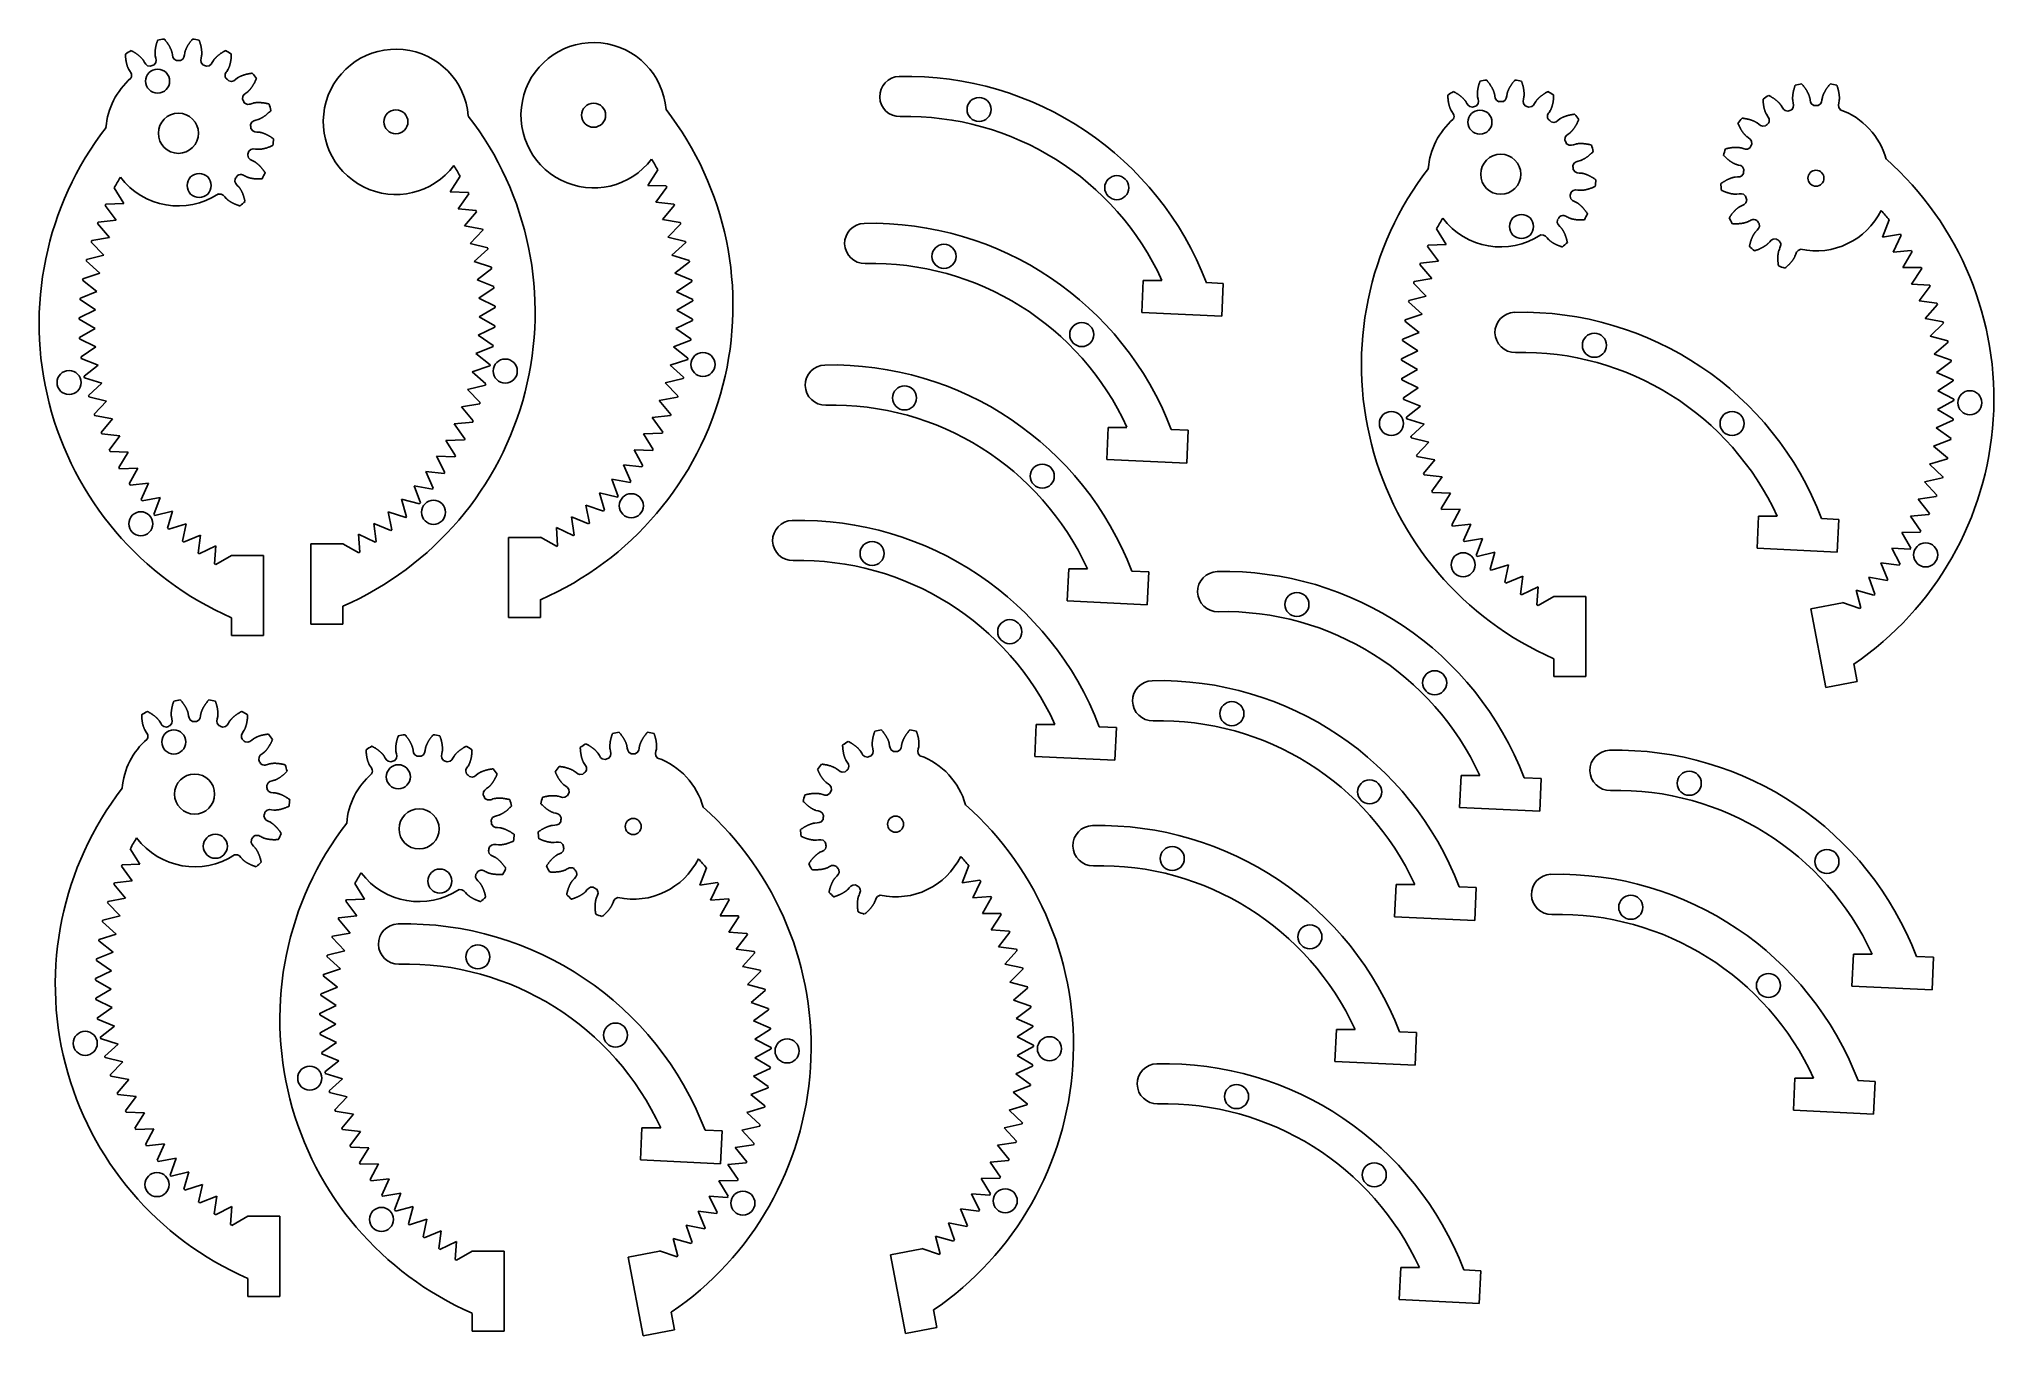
# Model space of a CAD drawing. Header units: millimetres. Extents: x -43 to 200, y -69 to 92.
import ezdxf

# ---------------------------------------------------------------- set-up
doc = ezdxf.new("R2010")
doc.units = ezdxf.units.MM

msp = doc.modelspace()

# ---------------------------------------------------------------- linework, layer by layer
at = {"color": 7, "linetype": 'Continuous', "lineweight": 25}
for p, q in [((32.49, 74.25), (33.72, 76.2)), ((-32.89, 71.99), (-34.1, 73.92)), ((7.82, 73.43), (9.05, 75.39)), ((10.09, 73.35), (7.82, 73.43)), ((8.8, 71.34), (10.16, 73.21)), ((34.76, 74.17), (32.49, 74.25)), ((33.47, 72.16), (34.82, 74.03)), ((-33.86, 69.9), (-35.2, 71.75)), ((-35.12, 71.92), (-32.89, 71.99)), ((11.05, 71.1), (8.8, 71.34)), ((9.62, 69.19), (11.11, 70.96)), ((35.72, 71.92), (33.47, 72.16)), ((34.29, 70.01), (35.78, 71.78)), ((-34.69, 67.75), (-36.15, 69.5)), ((-36.09, 69.67), (-33.86, 69.9)), ((11.86, 68.8), (9.62, 69.19)), ((10.3, 66.99), (11.9, 68.65)), ((36.52, 69.61), (34.29, 70.01)), ((34.97, 67.81), (36.57, 69.47)), ((132.04, 66.88), (130.83, 68.81)), ((186.46, 67.81), (187.3, 69.97)), ((-35.36, 65.55), (-36.94, 67.18)), ((-36.89, 67.36), (-34.69, 67.75)), ((12.5, 66.44), (10.3, 66.99)), ((10.82, 64.74), (12.53, 66.29)), ((37.16, 67.26), (34.97, 67.81)), ((35.48, 65.56), (37.2, 67.11)), ((131.07, 64.79), (129.73, 66.63)), ((129.81, 66.8), (132.04, 66.88)), ((188.7, 68.16), (186.46, 67.81)), ((187.81, 65.94), (188.79, 68.03)), ((190.06, 66.13), (187.81, 65.94)), ((189.02, 63.99), (190.15, 66)), ((-35.88, 63.3), (-37.57, 64.82)), ((-37.53, 65.01), (-35.36, 65.55)), ((12.97, 64.04), (10.82, 64.74)), ((11.18, 62.47), (13, 63.89)), ((37.64, 64.86), (35.48, 65.56)), ((35.84, 63.29), (37.66, 64.71)), ((130.24, 62.64), (128.78, 64.38)), ((128.85, 64.56), (131.07, 64.79)), ((191.28, 64.01), (189.02, 63.99)), ((190.09, 61.95), (191.36, 63.88)), ((-38.31, 60.19), (-36.24, 61.02)), ((-36.24, 61.02), (-38.03, 62.42)), ((-38, 62.61), (-35.88, 63.3)), ((13.28, 61.62), (11.18, 62.47)), ((11.38, 60.17), (13.29, 61.46)), ((37.95, 62.44), (35.84, 63.29)), ((36.04, 60.99), (37.96, 62.28)), ((38.08, 60), (36.04, 60.99)), ((94.08, 58.4), (94.26, 62.4)), ((94.26, 62.4), (96.59, 62.4)), ((102.13, 62.12), (104.25, 62.02)), ((104.25, 62.02), (104.07, 57.94)), ((129.57, 60.43), (127.99, 62.07)), ((128.04, 62.25), (130.24, 62.64)), ((192.35, 61.82), (190.09, 61.95)), ((191.02, 59.84), (192.41, 61.68)), ((-38.45, 57.75), (-36.44, 58.73)), ((-36.44, 58.73), (-38.33, 60)), ((13.41, 59.18), (11.38, 60.17)), ((11.42, 57.87), (13.42, 59.02)), ((36.08, 58.69), (38.09, 59.84)), ((38.05, 57.56), (36.08, 58.69)), ((129.05, 58.19), (127.36, 59.71)), ((127.4, 59.89), (129.57, 60.43)), ((193.26, 59.55), (191.02, 59.84)), ((191.79, 57.67), (193.32, 59.41)), ((-36.48, 56.42), (-38.45, 57.56)), ((-38.41, 55.3), (-36.48, 56.42)), ((11.3, 55.57), (13.37, 56.58)), ((13.38, 56.74), (11.42, 57.87)), ((35.96, 56.39), (38.04, 57.4)), ((37.84, 55.12), (35.96, 56.39)), ((104.07, 57.94), (94.08, 58.4)), ((128.69, 55.91), (126.9, 57.31)), ((126.93, 57.5), (129.05, 58.19)), ((194.02, 57.23), (191.79, 57.67)), ((192.42, 55.45), (194.06, 57.08)), ((-36.36, 54.12), (-38.4, 55.12)), ((-38.21, 52.87), (-36.36, 54.12)), ((11.02, 53.28), (13.16, 54.15)), ((13.18, 54.3), (11.3, 55.57)), ((35.68, 54.1), (37.83, 54.97)), ((37.47, 52.71), (35.68, 54.1)), ((128.49, 53.61), (126.6, 54.89)), ((126.62, 55.07), (128.69, 55.91)), ((194.61, 54.86), (192.42, 55.45)), ((192.89, 53.2), (194.64, 54.7)), ((-36.07, 51.83), (-38.19, 52.68)), ((-37.84, 50.45), (-36.07, 51.83)), ((10.58, 51.02), (12.77, 51.74)), ((12.8, 51.89), (11.02, 53.28)), ((35.24, 51.84), (37.44, 52.55)), ((36.93, 50.32), (35.24, 51.84)), ((126.48, 52.64), (128.49, 53.61)), ((128.45, 51.31), (126.48, 52.45)), ((126.52, 50.19), (128.45, 51.31)), ((195.03, 52.45), (192.89, 53.2)), ((193.2, 50.92), (195.05, 52.3)), ((-35.63, 49.57), (-37.8, 50.27)), ((-37.29, 48.07), (-35.63, 49.57)), ((9.98, 48.8), (12.22, 49.36)), ((11.56, 47.17), (9.98, 48.8)), ((12.26, 49.51), (10.58, 51.02)), ((34.65, 49.62), (36.89, 50.17)), ((36.22, 47.99), (34.65, 49.62)), ((128.57, 49.01), (126.53, 50.01)), ((126.72, 47.76), (128.57, 49.01)), ((195.28, 50.02), (193.2, 50.92)), ((193.35, 48.62), (195.29, 49.87)), ((-35.04, 47.34), (-37.25, 47.89)), ((-36.59, 45.73), (-35.04, 47.34)), ((9.23, 46.62), (11.51, 47.02)), ((10.69, 44.88), (9.23, 46.62)), ((33.9, 47.44), (36.17, 47.84)), ((35.36, 45.7), (33.9, 47.44)), ((128.86, 46.72), (126.75, 47.57)), ((127.1, 45.34), (128.86, 46.72)), ((193.34, 46.31), (195.36, 47.42)), ((195.36, 47.58), (193.35, 48.62)), ((-34.28, 45.16), (-36.53, 45.56)), ((-35.72, 43.45), (-34.28, 45.16)), ((8.33, 44.5), (10.63, 44.74)), ((9.66, 42.66), (8.33, 44.5)), ((33, 45.32), (35.3, 45.56)), ((34.33, 43.48), (33, 45.32)), ((89.71, 40.09), (89.89, 44.08)), ((89.89, 44.08), (92.22, 44.08)), ((129.3, 44.46), (127.13, 45.16)), ((127.64, 42.96), (129.3, 44.46)), ((193.16, 44.02), (195.26, 44.98)), ((195.02, 42.71), (193.16, 44.02)), ((195.27, 45.14), (193.34, 46.31)), ((-33.38, 43.04), (-35.65, 43.28)), ((-34.7, 41.23), (-33.38, 43.04)), ((7.28, 42.45), (9.59, 42.53)), ((8.49, 40.52), (7.28, 42.45)), ((31.95, 43.27), (34.26, 43.35)), ((33.15, 41.34), (31.95, 43.27)), ((97.76, 43.8), (99.88, 43.71)), ((99.88, 43.71), (99.7, 39.63)), ((129.9, 42.23), (127.69, 42.78)), ((128.34, 40.62), (129.9, 42.23)), ((192.83, 41.74), (194.99, 42.55)), ((194.59, 40.3), (192.83, 41.74)), ((-32.34, 40.99), (-34.61, 41.07)), ((-33.52, 39.09), (-32.34, 40.99)), ((7.16, 38.47), (6.1, 40.47)), ((6.1, 40.47), (8.41, 40.39)), ((30.37, 37.33), (29.45, 39.4)), ((29.45, 39.4), (31.74, 39.16)), ((31.83, 39.29), (30.77, 41.29)), ((30.77, 41.29), (33.08, 41.21)), ((99.7, 39.63), (89.71, 40.09)), ((130.65, 40.05), (128.4, 40.45)), ((129.21, 38.34), (130.65, 40.05)), ((192.34, 39.49), (194.56, 40.15)), ((193.99, 37.93), (192.34, 39.49)), ((-31.15, 39.01), (-33.42, 38.93)), ((-32.2, 37.04), (-31.15, 39.01)), ((-29.82, 37.12), (-32.09, 36.88)), ((-30.73, 35.08), (-29.82, 37.12)), ((4.1, 34.66), (3.33, 36.8)), ((3.33, 36.8), (5.6, 36.39)), ((5.7, 36.51), (4.78, 38.59)), ((4.78, 38.59), (7.07, 38.34)), ((28.77, 35.48), (28, 37.61)), ((28, 37.61), (30.27, 37.21)), ((131.55, 37.93), (129.28, 38.17)), ((130.24, 36.12), (131.55, 37.93)), ((191.7, 37.27), (193.95, 37.78)), ((193.24, 35.61), (191.7, 37.27)), ((-28.37, 35.33), (-30.61, 34.94)), ((-29.14, 33.23), (-28.37, 35.33)), ((2.38, 32.93), (1.76, 35.11)), ((1.76, 35.11), (4, 34.55)), ((25.21, 32.14), (24.74, 34.36)), ((24.74, 34.36), (26.94, 33.64)), ((27.05, 33.75), (26.43, 35.93)), ((26.43, 35.93), (28.67, 35.37)), ((132.6, 35.88), (130.32, 35.95)), ((131.41, 33.98), (132.6, 35.88)), ((190.9, 35.11), (193.18, 35.46)), ((192.32, 33.35), (190.9, 35.11)), ((-26.8, 33.65), (-29.01, 33.1)), ((-27.42, 31.5), (-26.8, 33.65)), ((-25.11, 32.07), (-27.28, 31.37)), ((-25.58, 29.89), (-25.11, 32.07)), ((-1.4, 29.85), (-1.72, 32.09)), ((-1.72, 32.09), (0.42, 31.22)), ((0.54, 31.32), (0.07, 33.54)), ((0.07, 33.54), (2.27, 32.83)), ((23.27, 30.66), (22.95, 32.91)), ((22.95, 32.91), (25.09, 32.04)), ((133.78, 33.9), (131.51, 33.82)), ((132.74, 31.93), (133.78, 33.9)), ((135.11, 32.01), (132.84, 31.77)), ((134.2, 29.97), (135.11, 32.01)), ((170.82, 29), (171, 32.99)), ((171, 32.99), (173.33, 32.99)), ((178.87, 32.71), (181, 32.61)), ((181, 32.61), (180.81, 28.54)), ((189.95, 33.01), (192.26, 33.2)), ((191.25, 31.15), (189.95, 33.01)), ((-23.32, 30.62), (-25.43, 29.77)), ((-23.63, 28.41), (-23.32, 30.62)), ((-21.43, 29.3), (-23.48, 28.3)), ((-21.59, 27.07), (-21.43, 29.3)), ((-9.58, 19.55), (-9.58, 29.55)), ((-9.58, 29.55), (-5.58, 29.55)), ((-5.58, 29.58), (-3.58, 28.43)), ((-5.58, 29.55), (-5.58, 29.58)), ((-3.45, 28.51), (-3.6, 30.77)), ((-3.6, 30.77), (-1.53, 29.76)), ((15.09, 20.37), (15.09, 30.37)), ((15.09, 30.37), (19.09, 30.37)), ((19.09, 30.4), (21.09, 29.25)), ((19.09, 30.37), (19.09, 30.4)), ((21.22, 29.33), (21.06, 31.59)), ((21.06, 31.59), (23.14, 30.58)), ((136.56, 30.22), (134.32, 29.83)), ((135.8, 28.12), (136.56, 30.22)), ((188.86, 30.99), (191.17, 31.02)), ((190.02, 29.04), (188.86, 30.99)), ((-19.45, 28.12), (-21.43, 26.98)), ((-19.45, 28.12), (-15.45, 28.12)), ((-15.45, 28.12), (-15.45, 18.12)), ((138.13, 28.54), (135.92, 27.98)), ((137.52, 26.39), (138.13, 28.54)), ((139.82, 26.96), (137.65, 26.26)), ((139.35, 24.78), (139.82, 26.96)), ((180.81, 28.54), (170.82, 29)), ((187.15, 25.09), (186.27, 27.18)), ((186.27, 27.18), (188.56, 26.89)), ((188.65, 27.01), (187.63, 29.04)), ((187.63, 29.04), (189.94, 28.91)), ((84.78, 22.44), (84.97, 26.43)), ((84.97, 26.43), (87.3, 26.43)), ((92.84, 26.15), (94.96, 26.05)), ((94.96, 26.05), (94.77, 21.97)), ((141.61, 25.51), (139.5, 24.66)), ((141.3, 23.3), (141.61, 25.51)), ((185.51, 23.28), (184.78, 25.42)), ((184.78, 25.42), (187.05, 24.97)), ((19.09, 22.6), (19.09, 20.37)), ((94.77, 21.97), (84.78, 22.44)), ((143.5, 24.19), (141.45, 23.19)), ((143.34, 21.96), (143.5, 24.19)), ((145.48, 23.01), (143.5, 21.87)), ((145.48, 23.01), (149.48, 23.01)), ((149.48, 23.01), (149.48, 13.01)), ((177.53, 21.46), (181.46, 22.21)), ((181.46, 22.21), (181.46, 22.24)), ((181.46, 22.24), (183.64, 21.48)), ((183.75, 21.58), (183.17, 23.77)), ((183.17, 23.77), (185.4, 23.17)), ((-19.45, 18.12), (-19.45, 20.35)), ((-5.58, 19.55), (-9.58, 19.55)), ((-5.58, 21.78), (-5.58, 19.55)), ((19.09, 20.37), (15.09, 20.37)), ((179.39, 11.64), (177.53, 21.46)), ((-15.45, 18.12), (-19.45, 18.12)), ((145.48, 13.01), (145.48, 15.24)), ((149.48, 13.01), (145.48, 13.01)), ((183.32, 12.38), (179.39, 11.64)), ((182.91, 14.58), (183.32, 12.38)), ((80.73, 3.05), (80.91, 7.04)), ((80.91, 7.04), (83.25, 7.04)), ((88.78, 6.76), (90.91, 6.67)), ((90.91, 6.67), (90.72, 2.59)), ((90.72, 2.59), (80.73, 3.05)), ((133.72, -3.32), (133.91, 0.68)), ((133.91, 0.68), (136.24, 0.68)), ((141.78, 0.4), (143.9, 0.3)), ((143.9, 0.3), (143.71, -3.78)), ((143.71, -3.78), (133.72, -3.32)), ((-30.87, -10.38), (-32.08, -8.45)), ((-31.84, -12.47), (-33.18, -10.63)), ((-33.1, -10.46), (-30.87, -10.38)), ((38.94, -13), (39.78, -10.85)), ((71.66, -12.71), (72.5, -10.56)), ((-34.87, -15.01), (-32.67, -14.62)), ((-32.67, -14.62), (-34.13, -12.88)), ((-34.07, -12.71), (-31.84, -12.47)), ((-2.87, -14.72), (-4.08, -12.79)), ((41.18, -12.66), (38.94, -13)), ((40.28, -14.87), (41.27, -12.78)), ((73.9, -12.37), (71.66, -12.71)), ((73.01, -14.58), (73.99, -12.49)), ((75.27, -14.4), (73.01, -14.58)), ((74.22, -16.54), (75.35, -14.53)), ((125.61, -16.92), (125.8, -12.92)), ((125.8, -12.92), (128.13, -12.92)), ((133.67, -13.2), (135.79, -13.3)), ((135.79, -13.3), (135.6, -17.38)), ((-35.51, -17.37), (-33.34, -16.83)), ((-33.34, -16.83), (-34.92, -15.19)), ((-6.07, -17.05), (-3.84, -16.81)), ((-3.84, -16.81), (-5.18, -14.97)), ((-5.1, -14.8), (-2.87, -14.72)), ((42.54, -14.69), (40.28, -14.87)), ((41.5, -16.83), (42.62, -14.82)), ((43.76, -16.8), (41.5, -16.83)), ((42.57, -18.87), (43.83, -16.94)), ((76.48, -16.51), (74.22, -16.54)), ((75.29, -18.58), (76.56, -16.65)), ((135.6, -17.38), (125.61, -16.92)), ((-35.98, -19.77), (-33.86, -19.08)), ((-33.86, -19.08), (-35.55, -17.55)), ((-6.87, -19.35), (-4.67, -18.97)), ((-4.67, -18.97), (-6.13, -17.22)), ((44.83, -19), (42.57, -18.87)), ((43.49, -20.98), (44.89, -19.14)), ((77.55, -18.71), (75.29, -18.58)), ((76.22, -20.69), (77.61, -18.85)), ((-36.29, -22.19), (-34.22, -21.35)), ((-34.22, -21.35), (-36.01, -19.95)), ((-5.86, -23.42), (-7.55, -21.89)), ((-7.51, -21.71), (-5.34, -21.17)), ((-5.34, -21.17), (-6.92, -19.53)), ((45.74, -21.27), (43.49, -20.98)), ((44.27, -23.15), (45.8, -21.41)), ((78.46, -20.98), (76.22, -20.69)), ((76.99, -22.86), (78.52, -21.12)), ((182.66, -25.6), (182.84, -21.6)), ((182.84, -21.6), (185.18, -21.6)), ((190.71, -21.88), (192.84, -21.98)), ((-36.43, -24.63), (-34.42, -23.65)), ((-34.42, -23.65), (-36.31, -22.38)), ((-6.22, -25.69), (-8.01, -24.29)), ((-7.98, -24.11), (-5.86, -23.42)), ((46.5, -23.59), (44.27, -23.15)), ((44.9, -25.36), (46.54, -23.74)), ((79.22, -23.3), (76.99, -22.86)), ((77.62, -25.07), (79.26, -23.45)), ((192.84, -21.98), (192.65, -26.06)), ((-34.46, -25.96), (-36.43, -24.82)), ((-36.39, -27.07), (-34.46, -25.96)), ((-6.42, -27.99), (-8.31, -26.72)), ((-8.29, -26.53), (-6.22, -25.69)), ((47.08, -25.96), (44.9, -25.36)), ((45.36, -27.62), (47.12, -26.11)), ((79.81, -25.67), (77.62, -25.07)), ((78.09, -27.33), (79.84, -25.82)), ((192.65, -26.06), (182.66, -25.6)), ((-34.34, -28.26), (-36.38, -27.26)), ((-36.19, -29.51), (-34.34, -28.26)), ((-8.43, -28.97), (-6.42, -27.99)), ((-6.46, -30.3), (-8.43, -29.16)), ((47.5, -28.37), (45.36, -27.62)), ((45.67, -29.9), (47.53, -28.52)), ((80.23, -28.08), (78.09, -27.33)), ((78.4, -29.61), (80.25, -28.23)), ((-34.05, -30.55), (-36.17, -29.69)), ((-35.81, -31.92), (-34.05, -30.55)), ((-8.39, -31.41), (-6.46, -30.3)), ((-6.34, -32.6), (-8.38, -31.6)), ((47.76, -30.8), (45.67, -29.9)), ((45.82, -32.2), (47.77, -30.95)), ((80.48, -30.51), (78.4, -29.61)), ((78.55, -31.91), (80.49, -30.66)), ((118.17, -34.99), (118.35, -30.99)), ((118.35, -30.99), (120.68, -30.99)), ((126.22, -31.27), (128.34, -31.37)), ((128.34, -31.37), (128.16, -35.45)), ((-33.61, -32.81), (-35.78, -32.1)), ((-35.27, -34.3), (-33.61, -32.81)), ((-8.19, -33.85), (-6.34, -32.6)), ((-6.05, -34.89), (-8.17, -34.03)), ((45.81, -34.5), (47.84, -33.39)), ((47.84, -33.24), (45.82, -32.2)), ((78.54, -34.21), (80.56, -33.1)), ((80.56, -32.95), (78.55, -31.91)), ((-33.02, -35.03), (-35.23, -34.48)), ((-34.57, -36.64), (-33.02, -35.03)), ((-7.81, -36.26), (-6.05, -34.89)), ((-5.61, -37.15), (-7.78, -36.45)), ((45.64, -36.8), (47.74, -35.83)), ((47.75, -35.68), (45.81, -34.5)), ((78.36, -36.51), (80.46, -35.54)), ((80.22, -37.82), (78.36, -36.51)), ((80.47, -35.39), (78.54, -34.21)), ((128.16, -35.45), (118.17, -34.99)), ((-32.26, -37.21), (-34.51, -36.82)), ((-33.7, -38.93), (-32.26, -37.21)), ((-7.27, -38.64), (-5.61, -37.15)), ((-5.02, -39.38), (-7.23, -38.82)), ((45.31, -39.08), (47.47, -38.26)), ((47.49, -38.11), (45.64, -36.8)), ((78.03, -38.79), (80.19, -37.97)), ((79.79, -40.23), (78.03, -38.79)), ((175.36, -41.06), (175.54, -37.07)), ((175.54, -37.07), (177.87, -37.07)), ((183.41, -37.35), (185.54, -37.45)), ((185.54, -37.45), (185.35, -41.52)), ((-31.36, -39.34), (-33.63, -39.1)), ((-32.68, -41.14), (-31.36, -39.34)), ((-30.32, -41.39), (-32.59, -41.31)), ((-31.5, -43.28), (-30.32, -41.39)), ((-6.57, -40.98), (-5.02, -39.38)), ((-4.26, -41.55), (-6.51, -41.16)), ((44.82, -41.33), (47.03, -40.67)), ((46.47, -42.88), (44.82, -41.33)), ((47.07, -40.51), (45.31, -39.08)), ((77.54, -41.04), (79.76, -40.38)), ((79.19, -42.6), (77.54, -41.04)), ((185.35, -41.52), (175.36, -41.06)), ((-29.13, -43.37), (-31.4, -43.44)), ((-30.18, -45.34), (-29.13, -43.37)), ((-5.7, -43.27), (-4.26, -41.55)), ((-3.36, -43.68), (-5.63, -43.44)), ((-4.68, -45.48), (-3.36, -43.68)), ((31.56, -47.24), (31.74, -43.25)), ((31.74, -43.25), (34.08, -43.25)), ((39.61, -43.53), (41.74, -43.63)), ((41.74, -43.63), (41.55, -47.71)), ((44.18, -43.54), (46.43, -43.03)), ((45.72, -45.21), (44.18, -43.54)), ((76.9, -43.25), (79.15, -42.74)), ((78.44, -44.92), (76.9, -43.25)), ((-27.8, -45.25), (-30.07, -45.49)), ((-28.71, -47.29), (-27.8, -45.25)), ((-2.32, -45.73), (-4.59, -45.65)), ((-3.5, -47.62), (-2.32, -45.73)), ((43.38, -45.7), (45.66, -45.35)), ((44.8, -47.47), (43.38, -45.7)), ((76.1, -45.41), (78.38, -45.06)), ((77.52, -47.18), (76.1, -45.41)), ((-26.35, -47.04), (-28.59, -47.44)), ((-27.12, -49.14), (-26.35, -47.04)), ((-24.78, -48.73), (-26.99, -49.28)), ((-25.39, -50.88), (-24.78, -48.73)), ((-1.13, -47.71), (-3.4, -47.79)), ((-2.18, -49.68), (-1.13, -47.71)), ((41.55, -47.71), (31.56, -47.24)), ((42.43, -47.8), (44.73, -47.61)), ((43.72, -49.67), (42.43, -47.8)), ((75.15, -47.51), (77.46, -47.32)), ((76.45, -49.38), (75.15, -47.51)), ((-23.09, -50.3), (-25.26, -51)), ((-23.56, -52.49), (-23.09, -50.3)), ((0.2, -49.59), (-2.07, -49.83)), ((-0.71, -51.63), (0.2, -49.59)), ((41.34, -49.83), (43.65, -49.8)), ((42.5, -51.78), (41.34, -49.83)), ((74.06, -49.54), (76.37, -49.51)), ((75.22, -51.49), (74.06, -49.54)), ((-21.3, -51.75), (-23.41, -52.6)), ((-21.61, -53.96), (-21.3, -51.75)), ((-19.41, -53.07), (-21.46, -54.07)), ((-19.57, -55.3), (-19.41, -53.07)), ((1.65, -51.38), (-0.59, -51.78)), ((0.88, -53.48), (1.65, -51.38)), ((3.22, -53.07), (1.01, -53.62)), ((2.61, -55.22), (3.22, -53.07)), ((39.63, -55.73), (38.75, -53.64)), ((38.75, -53.64), (41.04, -53.93)), ((41.13, -53.8), (40.11, -51.78)), ((40.11, -51.78), (42.42, -51.91)), ((72.35, -55.44), (71.47, -53.35)), ((71.47, -53.35), (73.76, -53.64)), ((73.85, -53.51), (72.83, -51.49)), ((72.83, -51.49), (75.14, -51.62)), ((-17.43, -54.26), (-19.41, -55.4)), ((-17.43, -54.26), (-13.43, -54.26)), ((-13.43, -54.26), (-13.43, -64.26)), ((4.91, -54.64), (2.74, -55.35)), ((4.44, -56.83), (4.91, -54.64)), ((37.99, -57.54), (37.26, -55.39)), ((37.26, -55.39), (39.53, -55.84)), ((70.71, -57.25), (69.98, -55.1)), ((69.98, -55.1), (72.25, -55.56)), ((6.7, -56.09), (4.59, -56.94)), ((6.39, -58.3), (6.7, -56.09)), ((8.59, -57.41), (6.54, -58.41)), ((8.43, -59.64), (8.59, -57.41)), ((36.23, -59.24), (35.65, -57.04)), ((35.65, -57.04), (37.88, -57.65)), ((62.73, -59.06), (66.66, -58.32)), ((66.66, -58.32), (66.66, -58.29)), ((66.66, -58.29), (68.84, -59.05)), ((68.95, -58.95), (68.37, -56.75)), ((68.37, -56.75), (70.6, -57.36)), ((10.57, -58.6), (8.59, -59.74)), ((10.57, -58.6), (14.57, -58.6)), ((14.57, -58.6), (14.57, -68.6)), ((30.01, -59.35), (33.94, -58.61)), ((31.87, -69.18), (30.01, -59.35)), ((33.94, -58.61), (33.93, -58.58)), ((33.93, -58.58), (36.11, -59.34)), ((64.59, -68.89), (62.73, -59.06)), ((126.19, -64.66), (126.38, -60.67)), ((126.38, -60.67), (128.71, -60.67)), ((134.25, -60.95), (136.37, -61.05)), ((-17.43, -64.26), (-17.43, -62.02)), ((136.37, -61.05), (136.18, -65.13)), ((-13.43, -64.26), (-17.43, -64.26)), ((136.18, -65.13), (126.19, -64.66)), ((10.57, -68.6), (10.57, -66.37)), ((35.39, -66.24), (35.8, -68.43)), ((68.52, -68.14), (64.59, -68.89)), ((68.11, -65.95), (68.52, -68.14)), ((14.57, -68.6), (10.57, -68.6)), ((35.8, -68.43), (31.87, -69.18))]:
    msp.add_line(p, q, dxfattribs=at)
for centre, radius in [((-28.67, 87.24), 1.5), ((-26.08, 80.74), 2.5), ((1.05, 82.17), 1.5), ((25.71, 82.99), 1.5), ((73.78, 83.71), 1.5), ((136.26, 82.13), 1.5), ((138.85, 75.63), 2.5), ((-23.49, 74.23), 1.5), ((178.17, 75.14), 1), ((90.96, 73.96), 1.5), ((141.44, 69.12), 1.5), ((69.41, 65.4), 1.5), ((86.59, 55.65), 1.5), ((150.53, 54.31), 1.5), ((14.69, 51.1), 1.5), ((39.35, 51.92), 1.5), ((-39.72, 49.67), 1.5), ((64.49, 47.75), 1.5), ((197.36, 47.15), 1.5), ((125.21, 44.56), 1.5), ((167.7, 44.56), 1.5), ((81.67, 38), 1.5), ((5.74, 33.49), 1.5), ((30.41, 34.31), 1.5), ((-30.77, 32.06), 1.5), ((60.44, 28.36), 1.5), ((191.85, 28.18), 1.5), ((134.16, 26.95), 1.5), ((113.43, 22), 1.5), ((77.61, 18.61), 1.5), ((130.61, 12.24), 1.5), ((105.32, 8.39), 1.5), ((-26.65, 4.86), 1.5), ((-24.06, -1.64), 2.5), ((1.35, 0.52), 1.5), ((122.5, -1.36), 1.5), ((162.37, -0.29), 1.5), ((3.94, -5.98), 2.5), ((30.65, -5.68), 1), ((63.37, -5.39), 1), ((-21.47, -8.14), 1.5), ((97.88, -9.67), 1.5), ((179.54, -10.04), 1.5), ((6.53, -12.48), 1.5), ((155.07, -15.75), 1.5), ((115.05, -19.43), 1.5), ((11.27, -21.93), 1.5), ((172.24, -25.5), 1.5), ((-37.7, -32.71), 1.5), ((28.44, -31.68), 1.5), ((49.84, -33.66), 1.5), ((82.56, -33.38), 1.5), ((-9.7, -37.05), 1.5), ((105.9, -39.35), 1.5), ((123.08, -49.1), 1.5), ((-28.75, -50.32), 1.5), ((44.33, -52.63), 1.5), ((77.05, -52.34), 1.5), ((-0.75, -54.66), 1.5)]:
    msp.add_circle(centre, radius, dxfattribs=at)
for centre, radius, start, end in [((-26.08, 80.74), 11.88, 119.7395, 123.7899), ((-26.08, 80.74), 11.88, 98.563, 102.6134), ((-26.08, 80.74), 11.88, 77.3866, 81.437), ((-26.08, 80.74), 11.88, 56.2101, 60.2605), ((1.05, 82.17), 9.06, 4.5902, 322.9461), ((25.71, 82.99), 9.06, 4.5902, 322.9461), ((-26.08, 80.74), 9.06, 109.5823, 112.7706), ((-26.08, 80.74), 9.06, 88.4058, 91.5942), ((-26.08, 80.74), 9.06, 67.2294, 70.4177), ((-26.08, 80.74), 11.88, 35.0336, 39.084), ((63.89, 85.32), 2.5, 91.3418, 271.3418), ((64.77, 47.83), 40, 20.9271, 91.3418), ((-26.08, 80.74), 9.06, 130.7588, 175.4197), ((-26.08, 80.74), 9.06, 46.0529, 49.2412), ((138.85, 75.63), 11.88, 119.7395, 123.7899), ((138.85, 75.63), 11.88, 98.563, 102.6134), ((138.85, 75.63), 11.88, 77.3866, 81.437), ((138.85, 75.63), 11.88, 56.2101, 60.2605), ((178.17, 75.14), 11.88, 119.7395, 123.7899), ((178.17, 75.14), 11.88, 98.563, 102.6134), ((178.17, 75.14), 11.88, 77.3866, 81.437), ((-26.08, 80.74), 9.06, 24.8764, 28.0648), ((-26.08, 80.74), 11.88, 13.8572, 17.9076), ((3.09, 59.26), 40, 293.5782, 37.6778), ((138.85, 75.63), 9.06, 109.5823, 112.7706), ((138.85, 75.63), 9.06, 88.4058, 91.5942), ((138.85, 75.63), 9.06, 67.2294, 70.4177), ((138.85, 75.63), 11.88, 35.0336, 39.084), ((178.17, 75.14), 9.06, 109.5823, 112.7706), ((178.17, 75.14), 9.06, 88.4058, 91.5942), ((178.17, 75.14), 9.06, 15.3202, 70.4177), ((-3.45, 57.01), 40, 142.3225, 246.4218), ((-26.08, 80.74), 9.06, 3.7, 6.8883), ((-21.58, 58.44), 40, 293.5782, 37.6778), ((64.77, 47.83), 35, 24.596, 91.3418), ((138.85, 75.63), 9.06, 130.7588, 175.4197), ((138.85, 75.63), 9.06, 46.0529, 49.2412), ((178.17, 75.14), 11.88, 140.916, 144.9664), ((178.17, 75.14), 9.06, 130.7588, 133.9471), ((-26.08, 80.74), 9.06, 342.5235, 345.7118), ((-26.08, 80.74), 11.88, 352.6807, 356.7311), ((138.85, 75.63), 9.06, 24.8764, 28.0648), ((138.85, 75.63), 11.88, 13.8572, 17.9076), ((178.17, 75.14), 11.88, 162.0924, 166.1428), ((178.17, 75.14), 9.06, 151.9352, 155.1236), ((-26.08, 80.74), 11.88, 331.5042, 335.5546), ((-21.58, 58.44), 35, 28.9501, 31.4527), ((3.09, 59.26), 35, 28.9501, 31.4527), ((161.48, 51.9), 40, 142.3225, 246.4218), ((138.85, 75.63), 9.06, 3.7, 6.8883), ((178.17, 75.14), 9.06, 173.1117, 176.3), ((160.36, 47.62), 40, 304.3082, 48.4078), ((-3.45, 57.01), 35, 148.5459, 151.1034), ((-26.08, 80.74), 9.06, 217.0588, 303.3589), ((-26.08, 80.74), 9.06, 321.347, 324.5353), ((-21.58, 58.44), 35, 24.9501, 25.2029), ((3.09, 59.26), 35, 24.9501, 25.2029), ((138.85, 75.63), 9.06, 342.5235, 345.7118), ((138.85, 75.63), 11.88, 352.6807, 356.7311), ((178.17, 75.14), 11.88, 183.2689, 187.3193), ((-3.45, 57.01), 35, 154.7971, 155.1034), ((-26.08, 80.74), 11.88, 310.3277, 314.3781), ((-21.58, 58.44), 35, 20.9501, 21.2029), ((3.09, 59.26), 35, 20.9501, 21.2029), ((138.85, 75.63), 11.88, 331.5042, 335.5546), ((178.17, 75.14), 9.06, 194.2882, 197.4765), ((178.17, 75.14), 9.06, 257.8176, 333.6761), ((160.36, 47.62), 35, 39.6801, 42.1827), ((-3.45, 57.01), 35, 158.7971, 159.1034), ((-21.58, 58.44), 35, 16.9501, 17.2029), ((3.09, 59.26), 35, 16.9501, 17.2029), ((59.52, 67.01), 2.5, 91.3418, 271.3418), ((60.4, 29.52), 40, 20.9271, 91.3418), ((161.48, 51.9), 35, 148.5459, 151.1034), ((138.85, 75.63), 9.06, 217.0588, 303.3589), ((138.85, 75.63), 9.06, 321.347, 324.5353), ((178.17, 75.14), 11.88, 204.4454, 208.4958), ((178.17, 75.14), 9.06, 215.4647, 218.653), ((-3.45, 57.01), 35, 162.7971, 163.1034), ((-21.58, 58.44), 35, 12.9501, 13.2029), ((3.09, 59.26), 35, 12.9501, 13.2029), ((161.48, 51.9), 35, 154.7971, 155.1034), ((138.85, 75.63), 11.88, 310.3277, 314.3781), ((178.17, 75.14), 11.88, 225.6219, 229.6723), ((178.17, 75.14), 9.06, 236.6411, 239.8295), ((160.36, 47.62), 35, 35.6801, 35.9329), ((160.36, 47.62), 35, 31.6801, 31.9329), ((-3.45, 57.01), 35, 166.7971, 167.1034), ((-21.58, 58.44), 35, 8.9501, 9.2029), ((3.09, 59.26), 35, 8.9501, 9.2029), ((60.4, 29.52), 35, 24.596, 91.3418), ((161.48, 51.9), 35, 158.7971, 159.1034), ((178.17, 75.14), 11.88, 246.7983, 250.8487), ((160.36, 47.62), 35, 27.6801, 27.9329), ((-3.45, 57.01), 35, 170.7971, 171.1034), ((-21.58, 58.44), 35, 4.9501, 5.2029), ((3.09, 59.26), 35, 4.9501, 5.2029), ((161.48, 51.9), 35, 162.7971, 163.1034), ((160.36, 47.62), 35, 23.6801, 23.9329), ((-3.45, 57.01), 35, 174.7971, 175.1034), ((-21.58, 58.44), 35, 0.9501, 1.2029), ((3.09, 59.26), 35, 0.9501, 1.2029), ((161.48, 51.9), 35, 166.7971, 167.1034), ((160.36, 47.62), 35, 19.6801, 19.9329), ((-3.45, 57.01), 35, 178.7971, 179.1034), ((-21.58, 58.44), 35, 356.9501, 357.2029), ((3.09, 59.26), 35, 356.9501, 357.2029), ((161.48, 51.9), 35, 170.7971, 171.1034), ((140.63, 55.92), 2.5, 91.3418, 271.3418), ((141.51, 18.43), 40, 20.9271, 91.3418), ((160.36, 47.62), 35, 15.6801, 15.9329), ((-3.45, 57.01), 35, 182.7971, 183.1034), ((-21.58, 58.44), 35, 352.9501, 353.2029), ((3.09, 59.26), 35, 352.9501, 353.2029), ((161.48, 51.9), 35, 174.7971, 175.1034), ((160.36, 47.62), 35, 11.6801, 11.9329), ((-3.45, 57.01), 35, 186.7971, 187.1034), ((-21.58, 58.44), 35, 348.9501, 349.2029), ((3.09, 59.26), 35, 348.9501, 349.2029), ((54.6, 49.35), 2.5, 91.3418, 271.3418), ((55.48, 11.86), 40, 20.9271, 91.3418), ((161.48, 51.9), 35, 178.7971, 179.1034), ((141.51, 18.43), 35, 24.596, 91.3418), ((160.36, 47.62), 35, 7.6801, 7.9329), ((-3.45, 57.01), 35, 190.7971, 191.1034), ((-21.58, 58.44), 35, 344.9501, 345.2029), ((3.09, 59.26), 35, 344.9501, 345.2029), ((161.48, 51.9), 35, 182.7971, 183.1034), ((160.36, 47.62), 35, 3.6801, 3.9329), ((-3.45, 57.01), 35, 194.7971, 195.1034), ((-21.58, 58.44), 35, 340.9501, 341.2029), ((3.09, 59.26), 35, 340.9501, 341.2029), ((55.48, 11.86), 35, 24.596, 91.3418), ((161.48, 51.9), 35, 186.7971, 187.1034), ((160.36, 47.62), 35, 359.6801, 359.9329), ((-3.45, 57.01), 35, 198.7971, 199.1034), ((-21.58, 58.44), 35, 336.9501, 337.2029), ((3.09, 59.26), 35, 336.9501, 337.2029), ((161.48, 51.9), 35, 190.7971, 191.1034), ((160.36, 47.62), 35, 355.6801, 355.9329), ((-3.45, 57.01), 35, 202.7971, 203.1034), ((-21.58, 58.44), 35, 332.9501, 333.2029), ((3.09, 59.26), 35, 332.9501, 333.2029), ((161.48, 51.9), 35, 194.7971, 195.1034), ((160.36, 47.62), 35, 351.6801, 351.9329), ((-3.45, 57.01), 35, 206.7971, 207.1034), ((-3.45, 57.01), 35, 210.7971, 211.1034), ((-21.58, 58.44), 35, 328.9501, 329.2029), ((3.09, 59.26), 35, 324.9501, 325.2029), ((3.09, 59.26), 35, 328.9501, 329.2029), ((161.48, 51.9), 35, 198.7971, 199.1034), ((160.36, 47.62), 35, 347.6801, 347.9329), ((-3.45, 57.01), 35, 214.7971, 215.1034), ((-21.58, 58.44), 35, 324.9501, 325.2029), ((3.09, 59.26), 35, 320.9501, 321.2029), ((161.48, 51.9), 35, 202.7971, 203.1034), ((160.36, 47.62), 35, 343.6801, 343.9329), ((-3.45, 57.01), 35, 218.7971, 219.1034), ((-21.58, 58.44), 35, 316.9501, 317.2029), ((-21.58, 58.44), 35, 320.9501, 321.2029), ((3.09, 59.26), 35, 316.9501, 317.2029), ((161.48, 51.9), 35, 206.7971, 207.1034), ((160.36, 47.62), 35, 339.6801, 339.9329), ((-3.45, 57.01), 35, 222.7971, 223.1034), ((-21.58, 58.44), 35, 312.9501, 313.2029), ((3.09, 59.26), 35, 308.9501, 309.2029), ((3.09, 59.26), 35, 312.9501, 313.2029), ((50.54, 29.97), 2.5, 91.3418, 271.3418), ((51.42, -7.52), 40, 20.9271, 91.3418), ((161.48, 51.9), 35, 210.7971, 211.1034), ((161.48, 51.9), 35, 214.7971, 215.1034), ((160.36, 47.62), 35, 335.6801, 335.9329), ((-3.45, 57.01), 35, 226.7971, 227.1034), ((-3.45, 57.01), 35, 230.7971, 231.1034), ((-21.58, 58.44), 35, 304.9501, 305.2029), ((-21.58, 58.44), 35, 308.9501, 309.2029), ((3.09, 59.26), 35, 300.9501, 301.2029), ((3.09, 59.26), 35, 304.9501, 305.2029), ((161.48, 51.9), 35, 218.7971, 219.1034), ((160.36, 47.62), 35, 331.6801, 331.9329), ((-3.45, 57.01), 35, 234.7971, 235.1034), ((-3.45, 57.01), 35, 238.7971, 239.1034), ((-21.58, 58.44), 35, 300.9501, 301.2029), ((51.42, -7.52), 35, 24.596, 91.3418), ((161.48, 51.9), 35, 222.7971, 223.1034), ((160.36, 47.62), 35, 323.6801, 323.9329), ((160.36, 47.62), 35, 327.6801, 327.9329), ((103.54, 23.6), 2.5, 91.3418, 271.3418), ((104.41, -13.89), 40, 20.9271, 91.3418), ((161.48, 51.9), 35, 226.7971, 227.1034), ((161.48, 51.9), 35, 230.7971, 231.1034), ((160.36, 47.62), 35, 319.6801, 319.9329), ((161.48, 51.9), 35, 234.7971, 235.1034), ((161.48, 51.9), 35, 238.7971, 239.1034), ((160.36, 47.62), 35, 315.6801, 315.9329), ((104.41, -13.89), 35, 24.596, 91.3418), ((160.36, 47.62), 35, 311.6801, 311.9329), ((95.43, 10), 2.5, 91.3418, 271.3418), ((96.31, -27.49), 40, 20.9271, 91.3418), ((-24.06, -1.64), 11.88, 98.563, 102.6134), ((-24.06, -1.64), 11.88, 77.3866, 81.437), ((-24.06, -1.64), 11.88, 119.7395, 123.7899), ((-24.06, -1.64), 9.06, 88.4058, 91.5942), ((-24.06, -1.64), 11.88, 56.2101, 60.2605), ((96.31, -27.49), 35, 24.596, 91.3418), ((-24.06, -1.64), 9.06, 130.7588, 175.4197), ((-24.06, -1.64), 9.06, 109.5823, 112.7706), ((-24.06, -1.64), 9.06, 67.2294, 70.4177), ((-24.06, -1.64), 9.06, 46.0529, 49.2412), ((-24.06, -1.64), 11.88, 35.0336, 39.084), ((3.94, -5.98), 11.88, 98.563, 102.6134), ((3.94, -5.98), 11.88, 77.3866, 81.437), ((30.65, -5.68), 11.88, 98.563, 102.6134), ((30.65, -5.68), 11.88, 77.3866, 81.437), ((63.37, -5.39), 11.88, 119.7395, 123.7899), ((63.37, -5.39), 11.88, 98.563, 102.6134), ((63.37, -5.39), 11.88, 77.3866, 81.437), ((-24.06, -1.64), 9.06, 24.8764, 28.0648), ((3.94, -5.98), 11.88, 119.7395, 123.7899), ((3.94, -5.98), 9.06, 109.5823, 112.7706), ((3.94, -5.98), 9.06, 88.4058, 91.5942), ((3.94, -5.98), 9.06, 67.2294, 70.4177), ((3.94, -5.98), 11.88, 56.2101, 60.2605), ((30.65, -5.68), 11.88, 119.7395, 123.7899), ((30.65, -5.68), 9.06, 109.5823, 112.7706), ((30.65, -5.68), 9.06, 88.4058, 91.5942), ((30.65, -5.68), 9.06, 15.3202, 70.4177), ((63.37, -5.39), 9.06, 109.5823, 112.7706), ((63.37, -5.39), 9.06, 88.4058, 91.5942), ((63.37, -5.39), 9.06, 15.3202, 70.4177), ((152.47, 1.32), 2.5, 91.3418, 271.3418), ((153.35, -36.17), 40, 20.9271, 91.3418), ((-24.06, -1.64), 11.88, 13.8572, 17.9076), ((3.94, -5.98), 9.06, 130.7588, 175.4197), ((3.94, -5.98), 9.06, 46.0529, 49.2412), ((3.94, -5.98), 11.88, 35.0336, 39.084), ((30.65, -5.68), 11.88, 140.916, 144.9664), ((30.65, -5.68), 9.06, 130.7588, 133.9471), ((63.37, -5.39), 11.88, 140.916, 144.9664), ((63.37, -5.39), 9.06, 130.7588, 133.9471), ((-1.43, -25.36), 40, 142.3225, 246.4218), ((-24.06, -1.64), 9.06, 3.7, 6.8883), ((-24.06, -1.64), 11.88, 352.6807, 356.7311), ((3.94, -5.98), 9.06, 24.8764, 28.0648), ((3.94, -5.98), 11.88, 13.8572, 17.9076), ((30.65, -5.68), 11.88, 162.0924, 166.1428), ((30.65, -5.68), 9.06, 151.9352, 155.1236), ((63.37, -5.39), 11.88, 162.0924, 166.1428), ((63.37, -5.39), 9.06, 151.9352, 155.1236), ((153.35, -36.17), 35, 24.596, 91.3418), ((-24.06, -1.64), 9.06, 342.5235, 345.7118), ((30.65, -5.68), 9.06, 173.1117, 176.3), ((12.84, -33.2), 40, 304.3082, 48.4078), ((63.37, -5.39), 9.06, 173.1117, 176.3), ((45.56, -32.91), 40, 304.3082, 48.4078), ((-1.43, -25.36), 35, 148.5459, 151.1034), ((-24.06, -1.64), 9.06, 217.0588, 303.3589), ((-24.06, -1.64), 9.06, 321.347, 324.5353), ((-24.06, -1.64), 11.88, 331.5042, 335.5546), ((26.57, -29.7), 40, 142.3225, 246.4218), ((3.94, -5.98), 9.06, 3.7, 6.8883), ((3.94, -5.98), 11.88, 352.6807, 356.7311), ((30.65, -5.68), 11.88, 183.2689, 187.3193), ((63.37, -5.39), 11.88, 183.2689, 187.3193), ((87.98, -8.07), 2.5, 91.3418, 271.3418), ((88.86, -45.56), 40, 20.9271, 91.3418), ((3.94, -5.98), 9.06, 342.5235, 345.7118), ((30.65, -5.68), 9.06, 194.2882, 197.4765), ((30.65, -5.68), 9.06, 257.8176, 333.6761), ((12.84, -33.2), 35, 39.6801, 42.1827), ((63.37, -5.39), 9.06, 194.2882, 197.4765), ((63.37, -5.39), 9.06, 257.8176, 333.6761), ((45.56, -32.91), 35, 39.6801, 42.1827), ((-1.43, -25.36), 35, 154.7971, 155.1034), ((-24.06, -1.64), 11.88, 310.3277, 314.3781), ((26.57, -29.7), 35, 148.5459, 151.1034), ((3.94, -5.98), 9.06, 217.0588, 303.3589), ((3.94, -5.98), 9.06, 321.347, 324.5353), ((3.94, -5.98), 11.88, 331.5042, 335.5546), ((30.65, -5.68), 11.88, 204.4454, 208.4958), ((30.65, -5.68), 9.06, 215.4647, 218.653), ((63.37, -5.39), 11.88, 204.4454, 208.4958), ((63.37, -5.39), 9.06, 215.4647, 218.653), ((88.86, -45.56), 35, 24.596, 91.3418), ((145.17, -14.14), 2.5, 91.3418, 271.3418), ((146.05, -51.63), 40, 20.9271, 91.3418), ((-1.43, -25.36), 35, 158.7971, 159.1034), ((3.94, -5.98), 11.88, 310.3277, 314.3781), ((30.65, -5.68), 11.88, 225.6219, 229.6723), ((30.65, -5.68), 9.06, 236.6411, 239.8295), ((12.84, -33.2), 35, 35.6801, 35.9329), ((63.37, -5.39), 11.88, 225.6219, 229.6723), ((63.37, -5.39), 9.06, 236.6411, 239.8295), ((45.56, -32.91), 35, 35.6801, 35.9329), ((45.56, -32.91), 35, 31.6801, 31.9329), ((-1.43, -25.36), 35, 162.7971, 163.1034), ((26.57, -29.7), 35, 158.7971, 159.1034), ((26.57, -29.7), 35, 154.7971, 155.1034), ((30.65, -5.68), 11.88, 246.7983, 250.8487), ((12.84, -33.2), 35, 31.6801, 31.9329), ((12.84, -33.2), 35, 27.6801, 27.9329), ((63.37, -5.39), 11.88, 246.7983, 250.8487), ((45.56, -32.91), 35, 27.6801, 27.9329), ((146.05, -51.63), 35, 24.596, 91.3418), ((-1.43, -25.36), 35, 166.7971, 167.1034), ((26.57, -29.7), 35, 162.7971, 163.1034), ((1.37, -20.33), 2.5, 91.3418, 271.3418), ((2.25, -57.82), 40, 20.9271, 91.3418), ((12.84, -33.2), 35, 23.6801, 23.9329), ((45.56, -32.91), 35, 23.6801, 23.9329), ((-1.43, -25.36), 35, 170.7971, 171.1034), ((26.57, -29.7), 35, 166.7971, 167.1034), ((12.84, -33.2), 35, 19.6801, 19.9329), ((45.56, -32.91), 35, 19.6801, 19.9329), ((-1.43, -25.36), 35, 174.7971, 175.1034), ((26.57, -29.7), 35, 170.7971, 171.1034), ((2.25, -57.82), 35, 24.596, 91.3418), ((12.84, -33.2), 35, 15.6801, 15.9329), ((45.56, -32.91), 35, 15.6801, 15.9329), ((-1.43, -25.36), 35, 178.7971, 179.1034), ((26.57, -29.7), 35, 174.7971, 175.1034), ((12.84, -33.2), 35, 11.6801, 11.9329), ((45.56, -32.91), 35, 11.6801, 11.9329), ((-1.43, -25.36), 35, 182.7971, 183.1034), ((26.57, -29.7), 35, 178.7971, 179.1034), ((12.84, -33.2), 35, 7.6801, 7.9329), ((45.56, -32.91), 35, 7.6801, 7.9329), ((-1.43, -25.36), 35, 186.7971, 187.1034), ((26.57, -29.7), 35, 182.7971, 183.1034), ((12.84, -33.2), 35, 3.6801, 3.9329), ((45.56, -32.91), 35, 3.6801, 3.9329), ((-1.43, -25.36), 35, 190.7971, 191.1034), ((26.57, -29.7), 35, 186.7971, 187.1034), ((12.84, -33.2), 35, 359.6801, 359.9329), ((45.56, -32.91), 35, 359.6801, 359.9329), ((-1.43, -25.36), 35, 194.7971, 195.1034), ((26.57, -29.7), 35, 190.7971, 191.1034), ((12.84, -33.2), 35, 355.6801, 355.9329), ((45.56, -32.91), 35, 355.6801, 355.9329), ((96.01, -37.75), 2.5, 91.3418, 271.3418), ((96.88, -75.24), 40, 20.9271, 91.3418), ((-1.43, -25.36), 35, 198.7971, 199.1034), ((-1.43, -25.36), 35, 202.7971, 203.1034), ((26.57, -29.7), 35, 194.7971, 195.1034), ((12.84, -33.2), 35, 351.6801, 351.9329), ((45.56, -32.91), 35, 351.6801, 351.9329), ((-1.43, -25.36), 35, 206.7971, 207.1034), ((26.57, -29.7), 35, 198.7971, 199.1034), ((12.84, -33.2), 35, 347.6801, 347.9329), ((45.56, -32.91), 35, 347.6801, 347.9329), ((96.88, -75.24), 35, 24.596, 91.3418), ((-1.43, -25.36), 35, 210.7971, 211.1034), ((26.57, -29.7), 35, 202.7971, 203.1034), ((12.84, -33.2), 35, 343.6801, 343.9329), ((45.56, -32.91), 35, 343.6801, 343.9329), ((-1.43, -25.36), 35, 214.7971, 215.1034), ((26.57, -29.7), 35, 206.7971, 207.1034), ((12.84, -33.2), 35, 339.6801, 339.9329), ((45.56, -32.91), 35, 339.6801, 339.9329), ((-1.43, -25.36), 35, 218.7971, 219.1034), ((26.57, -29.7), 35, 210.7971, 211.1034), ((12.84, -33.2), 35, 335.6801, 335.9329), ((45.56, -32.91), 35, 335.6801, 335.9329), ((-1.43, -25.36), 35, 222.7971, 223.1034), ((-1.43, -25.36), 35, 226.7971, 227.1034), ((26.57, -29.7), 35, 214.7971, 215.1034), ((12.84, -33.2), 35, 331.6801, 331.9329), ((45.56, -32.91), 35, 331.6801, 331.9329), ((-1.43, -25.36), 35, 230.7971, 231.1034), ((26.57, -29.7), 35, 218.7971, 219.1034), ((26.57, -29.7), 35, 222.7971, 223.1034), ((12.84, -33.2), 35, 327.6801, 327.9329), ((45.56, -32.91), 35, 323.6801, 323.9329), ((45.56, -32.91), 35, 327.6801, 327.9329), ((-1.43, -25.36), 35, 234.7971, 235.1034), ((-1.43, -25.36), 35, 238.7971, 239.1034), ((26.57, -29.7), 35, 226.7971, 227.1034), ((12.84, -33.2), 35, 319.6801, 319.9329), ((12.84, -33.2), 35, 323.6801, 323.9329), ((45.56, -32.91), 35, 319.6801, 319.9329), ((26.57, -29.7), 35, 230.7971, 231.1034), ((26.57, -29.7), 35, 234.7971, 235.1034), ((12.84, -33.2), 35, 315.6801, 315.9329), ((45.56, -32.91), 35, 315.6801, 315.9329), ((26.57, -29.7), 35, 238.7971, 239.1034), ((12.84, -33.2), 35, 311.6801, 311.9329), ((45.56, -32.91), 35, 311.6801, 311.9329)]:
    msp.add_arc(centre, radius, start, end, dxfattribs=at)
for points, knots in [([(-32, 87.6), (-31.75, 88.12), (-32.09, 88.38), (-32.28, 88.72), (-32.3, 88.75), (-32.31, 88.79), (-32.33, 88.83), (-32.35, 88.87), (-32.37, 88.91), (-32.39, 88.96), (-32.41, 89.02), (-32.44, 89.07), (-32.46, 89.14), (-32.48, 89.2), (-32.5, 89.27), (-32.52, 89.35), (-32.54, 89.43), (-32.56, 89.51), (-32.58, 89.6), (-32.6, 89.69), (-32.61, 89.79), (-32.63, 89.89), (-32.64, 89.99), (-32.65, 90.1), (-32.67, 90.22), (-32.67, 90.33), (-32.68, 90.46), (-32.68, 90.55), (-32.68, 90.6), (-32.68, 90.61)], [0, 0, 0, 0, 0.1938829, 0.199024, 0.2048505, 0.2113625, 0.21856, 0.2264429, 0.2350113, 0.2442652, 0.2542046, 0.2648295, 0.2761398, 0.2881356, 0.3008168, 0.3141836, 0.3282358, 0.3429735, 0.3583966, 0.3745052, 0.3912993, 0.4087789, 0.426944, 0.4457945, 0.4653305, 0.485552, 0.5064589, 0.5280514, 0.5323469, 0.5323469, 0.5323469, 0.5323469]), ([(-31.97, 91.05), (-31.96, 91.04), (-31.92, 91.02), (-31.84, 90.98), (-31.73, 90.92), (-31.63, 90.86), (-31.53, 90.8), (-31.44, 90.74), (-31.35, 90.68), (-31.27, 90.62), (-31.19, 90.56), (-31.12, 90.5), (-31.05, 90.45), (-30.98, 90.39), (-30.92, 90.34), (-30.86, 90.29), (-30.81, 90.24), (-30.76, 90.19), (-30.71, 90.14), (-30.67, 90.1), (-30.63, 90.05), (-30.59, 90.01), (-30.56, 89.98), (-30.53, 89.94), (-30.51, 89.91), (-30.48, 89.88), (-30.47, 89.85), (-30.24, 89.52), (-30.16, 89.11), (-29.59, 89.09)], [0.4676531, 0.4676531, 0.4676531, 0.4676531, 0.4719486, 0.4935411, 0.514448, 0.5346695, 0.5542055, 0.573056, 0.5912211, 0.6087007, 0.6254948, 0.6416034, 0.6570265, 0.6717642, 0.6858164, 0.6991832, 0.7118644, 0.7238602, 0.7351705, 0.7457954, 0.7557348, 0.7649887, 0.7735571, 0.78144, 0.7886375, 0.7951495, 0.800976, 0.8061171, 1, 1, 1, 1]), ([(-29.12, 89.27), (-28.7, 89.67), (-28.92, 90.03), (-28.98, 90.42), (-28.98, 90.46), (-28.99, 90.5), (-28.99, 90.54), (-28.99, 90.58), (-28.99, 90.63), (-28.99, 90.69), (-28.99, 90.75), (-28.99, 90.81), (-28.99, 90.87), (-28.99, 90.94), (-28.98, 91.02), (-28.97, 91.09), (-28.96, 91.18), (-28.95, 91.26), (-28.94, 91.35), (-28.92, 91.44), (-28.9, 91.54), (-28.88, 91.64), (-28.86, 91.74), (-28.83, 91.85), (-28.8, 91.96), (-28.76, 92.07), (-28.72, 92.18), (-28.69, 92.27), (-28.68, 92.32), (-28.67, 92.32)], [0, 0, 0, 0, 0.1938829, 0.199024, 0.2048505, 0.2113625, 0.21856, 0.2264429, 0.2350113, 0.2442652, 0.2542046, 0.2648295, 0.2761398, 0.2881356, 0.3008168, 0.3141836, 0.3282358, 0.3429735, 0.3583966, 0.3745052, 0.3912993, 0.4087789, 0.426944, 0.4457945, 0.4653305, 0.485552, 0.5064589, 0.5280514, 0.5323469, 0.5323469, 0.5323469, 0.5323469]), ([(-27.85, 92.48), (-27.84, 92.47), (-27.81, 92.43), (-27.75, 92.37), (-27.67, 92.27), (-27.6, 92.18), (-27.53, 92.09), (-27.47, 92), (-27.41, 91.91), (-27.35, 91.83), (-27.3, 91.75), (-27.25, 91.67), (-27.2, 91.59), (-27.16, 91.51), (-27.12, 91.44), (-27.09, 91.37), (-27.06, 91.3), (-27.03, 91.24), (-27, 91.18), (-26.98, 91.12), (-26.96, 91.07), (-26.94, 91.02), (-26.92, 90.97), (-26.91, 90.93), (-26.9, 90.89), (-26.89, 90.85), (-26.88, 90.82), (-26.79, 90.43), (-26.86, 90.02), (-26.33, 89.8)], [0.4676531, 0.4676531, 0.4676531, 0.4676531, 0.4719486, 0.4935411, 0.514448, 0.5346695, 0.5542055, 0.573056, 0.5912211, 0.6087007, 0.6254948, 0.6416034, 0.6570265, 0.6717642, 0.6858164, 0.6991832, 0.7118644, 0.7238602, 0.7351705, 0.7457954, 0.7557348, 0.7649887, 0.7735571, 0.78144, 0.7886375, 0.7951495, 0.800976, 0.8061171, 1, 1, 1, 1]), ([(-25.83, 89.8), (-25.29, 90.02), (-25.37, 90.43), (-25.28, 90.82), (-25.27, 90.85), (-25.26, 90.89), (-25.25, 90.93), (-25.24, 90.97), (-25.22, 91.02), (-25.2, 91.07), (-25.18, 91.12), (-25.16, 91.18), (-25.13, 91.24), (-25.1, 91.3), (-25.07, 91.37), (-25.04, 91.44), (-25, 91.51), (-24.96, 91.59), (-24.91, 91.67), (-24.86, 91.75), (-24.81, 91.83), (-24.75, 91.91), (-24.69, 92), (-24.63, 92.09), (-24.56, 92.18), (-24.49, 92.27), (-24.41, 92.37), (-24.35, 92.43), (-24.32, 92.47), (-24.31, 92.48)], [0, 0, 0, 0, 0.1938829, 0.199024, 0.2048505, 0.2113625, 0.21856, 0.2264429, 0.2350113, 0.2442652, 0.2542046, 0.2648295, 0.2761398, 0.2881356, 0.3008168, 0.3141836, 0.3282358, 0.3429735, 0.3583966, 0.3745052, 0.3912993, 0.4087789, 0.426944, 0.4457945, 0.4653305, 0.485552, 0.5064589, 0.5280514, 0.5323469, 0.5323469, 0.5323469, 0.5323469]), ([(-23.49, 92.32), (-23.48, 92.32), (-23.47, 92.27), (-23.44, 92.18), (-23.4, 92.07), (-23.36, 91.96), (-23.33, 91.85), (-23.3, 91.74), (-23.28, 91.64), (-23.26, 91.54), (-23.24, 91.44), (-23.22, 91.35), (-23.21, 91.26), (-23.2, 91.18), (-23.19, 91.09), (-23.18, 91.02), (-23.17, 90.94), (-23.17, 90.87), (-23.17, 90.81), (-23.16, 90.75), (-23.16, 90.69), (-23.17, 90.63), (-23.17, 90.58), (-23.17, 90.54), (-23.17, 90.5), (-23.18, 90.46), (-23.18, 90.42), (-23.24, 90.03), (-23.46, 89.67), (-23.04, 89.27)], [0.4676531, 0.4676531, 0.4676531, 0.4676531, 0.4719486, 0.4935411, 0.514448, 0.5346695, 0.5542055, 0.573056, 0.5912211, 0.6087007, 0.6254948, 0.6416034, 0.6570265, 0.6717642, 0.6858164, 0.6991832, 0.7118644, 0.7238602, 0.7351705, 0.7457954, 0.7557348, 0.7649887, 0.7735571, 0.78144, 0.7886375, 0.7951495, 0.800976, 0.8061171, 1, 1, 1, 1]), ([(-22.57, 89.09), (-22, 89.11), (-21.92, 89.52), (-21.69, 89.85), (-21.67, 89.88), (-21.65, 89.91), (-21.63, 89.94), (-21.6, 89.98), (-21.57, 90.01), (-21.53, 90.05), (-21.49, 90.1), (-21.45, 90.14), (-21.4, 90.19), (-21.35, 90.24), (-21.3, 90.29), (-21.24, 90.34), (-21.18, 90.39), (-21.11, 90.45), (-21.04, 90.5), (-20.97, 90.56), (-20.89, 90.62), (-20.81, 90.68), (-20.72, 90.74), (-20.63, 90.8), (-20.53, 90.86), (-20.43, 90.92), (-20.32, 90.98), (-20.24, 91.02), (-20.2, 91.04), (-20.19, 91.05)], [0, 0, 0, 0, 0.1938829, 0.199024, 0.2048505, 0.2113625, 0.21856, 0.2264429, 0.2350113, 0.2442652, 0.2542046, 0.2648295, 0.2761398, 0.2881356, 0.3008168, 0.3141836, 0.3282358, 0.3429735, 0.3583966, 0.3745052, 0.3912993, 0.4087789, 0.426944, 0.4457945, 0.4653305, 0.485552, 0.5064589, 0.5280514, 0.5323469, 0.5323469, 0.5323469, 0.5323469]), ([(-19.48, 90.61), (-19.48, 90.6), (-19.48, 90.55), (-19.48, 90.46), (-19.49, 90.33), (-19.49, 90.22), (-19.5, 90.1), (-19.52, 89.99), (-19.53, 89.89), (-19.55, 89.79), (-19.56, 89.69), (-19.58, 89.6), (-19.6, 89.51), (-19.62, 89.43), (-19.64, 89.35), (-19.66, 89.27), (-19.68, 89.2), (-19.7, 89.14), (-19.72, 89.07), (-19.75, 89.02), (-19.77, 88.96), (-19.79, 88.91), (-19.81, 88.87), (-19.83, 88.83), (-19.84, 88.79), (-19.86, 88.75), (-19.88, 88.72), (-20.07, 88.38), (-20.41, 88.12), (-20.16, 87.6)], [0.4676531, 0.4676531, 0.4676531, 0.4676531, 0.4719486, 0.4935411, 0.514448, 0.5346695, 0.5542055, 0.573056, 0.5912211, 0.6087007, 0.6254948, 0.6416034, 0.6570265, 0.6717642, 0.6858164, 0.6991832, 0.7118644, 0.7238602, 0.7351705, 0.7457954, 0.7557348, 0.7649887, 0.7735571, 0.78144, 0.7886375, 0.7951495, 0.800976, 0.8061171, 1, 1, 1, 1]), ([(-19.79, 87.26), (-19.25, 87.07), (-19.03, 87.42), (-18.7, 87.65), (-18.67, 87.67), (-18.64, 87.69), (-18.6, 87.71), (-18.56, 87.73), (-18.52, 87.76), (-18.47, 87.78), (-18.42, 87.81), (-18.36, 87.83), (-18.3, 87.86), (-18.24, 87.89), (-18.17, 87.92), (-18.1, 87.94), (-18.02, 87.97), (-17.94, 88), (-17.85, 88.03), (-17.76, 88.05), (-17.67, 88.08), (-17.57, 88.1), (-17.47, 88.13), (-17.36, 88.15), (-17.25, 88.17), (-17.13, 88.19), (-17.01, 88.21), (-16.92, 88.22), (-16.87, 88.22), (-16.86, 88.22)], [0, 0, 0, 0, 0.1938829, 0.199024, 0.2048505, 0.2113625, 0.21856, 0.2264429, 0.2350113, 0.2442652, 0.2542046, 0.2648295, 0.2761398, 0.2881356, 0.3008168, 0.3141836, 0.3282358, 0.3429735, 0.3583966, 0.3745052, 0.3912993, 0.4087789, 0.426944, 0.4457945, 0.4653305, 0.485552, 0.5064589, 0.5280514, 0.5323469, 0.5323469, 0.5323469, 0.5323469]), ([(-16.36, 87.55), (-16.36, 87.55), (-16.38, 87.5), (-16.41, 87.42), (-16.46, 87.3), (-16.51, 87.2), (-16.56, 87.1), (-16.62, 87), (-16.67, 86.91), (-16.72, 86.82), (-16.77, 86.73), (-16.82, 86.65), (-16.87, 86.58), (-16.92, 86.51), (-16.96, 86.44), (-17.01, 86.38), (-17.05, 86.32), (-17.1, 86.27), (-17.14, 86.22), (-17.18, 86.17), (-17.22, 86.13), (-17.26, 86.09), (-17.29, 86.05), (-17.33, 86.02), (-17.36, 85.99), (-17.39, 85.97), (-17.41, 85.94), (-17.72, 85.69), (-18.12, 85.58), (-18.08, 85)], [0.4676531, 0.4676531, 0.4676531, 0.4676531, 0.4719486, 0.4935411, 0.514448, 0.5346695, 0.5542055, 0.573056, 0.5912211, 0.6087007, 0.6254948, 0.6416034, 0.6570265, 0.6717642, 0.6858164, 0.6991832, 0.7118644, 0.7238602, 0.7351705, 0.7457954, 0.7557348, 0.7649887, 0.7735571, 0.78144, 0.7886375, 0.7951495, 0.800976, 0.8061171, 1, 1, 1, 1]), ([(132.94, 82.49), (133.18, 83.01), (132.84, 83.27), (132.65, 83.61), (132.63, 83.64), (132.62, 83.68), (132.6, 83.71), (132.58, 83.76), (132.56, 83.8), (132.54, 83.85), (132.52, 83.91), (132.5, 83.96), (132.47, 84.03), (132.45, 84.09), (132.43, 84.16), (132.41, 84.24), (132.39, 84.32), (132.37, 84.4), (132.35, 84.49), (132.33, 84.58), (132.32, 84.68), (132.3, 84.78), (132.29, 84.88), (132.28, 84.99), (132.27, 85.11), (132.26, 85.22), (132.25, 85.35), (132.25, 85.44), (132.25, 85.49), (132.25, 85.49)], [0, 0, 0, 0, 0.1938829, 0.199024, 0.2048505, 0.2113625, 0.21856, 0.2264429, 0.2350113, 0.2442652, 0.2542046, 0.2648295, 0.2761398, 0.2881356, 0.3008168, 0.3141836, 0.3282358, 0.3429735, 0.3583966, 0.3745052, 0.3912993, 0.4087789, 0.426944, 0.4457945, 0.4653305, 0.485552, 0.5064589, 0.5280514, 0.5323469, 0.5323469, 0.5323469, 0.5323469]), ([(132.96, 85.94), (132.97, 85.93), (133.01, 85.91), (133.09, 85.87), (133.2, 85.81), (133.3, 85.75), (133.4, 85.69), (133.49, 85.63), (133.58, 85.57), (133.66, 85.51), (133.74, 85.45), (133.81, 85.39), (133.88, 85.34), (133.95, 85.28), (134.01, 85.23), (134.07, 85.18), (134.12, 85.13), (134.17, 85.08), (134.22, 85.03), (134.26, 84.99), (134.3, 84.94), (134.34, 84.9), (134.37, 84.86), (134.4, 84.83), (134.42, 84.8), (134.45, 84.77), (134.47, 84.74), (134.69, 84.41), (134.77, 84), (135.34, 83.98)], [0.4676531, 0.4676531, 0.4676531, 0.4676531, 0.4719486, 0.4935411, 0.514448, 0.5346695, 0.5542055, 0.573056, 0.5912211, 0.6087007, 0.6254948, 0.6416034, 0.6570265, 0.6717642, 0.6858164, 0.6991832, 0.7118644, 0.7238602, 0.7351705, 0.7457954, 0.7557348, 0.7649887, 0.7735571, 0.78144, 0.7886375, 0.7951495, 0.800976, 0.8061171, 1, 1, 1, 1]), ([(135.81, 84.16), (136.23, 84.56), (136.01, 84.92), (135.95, 85.31), (135.95, 85.35), (135.95, 85.39), (135.94, 85.43), (135.94, 85.47), (135.94, 85.52), (135.94, 85.58), (135.94, 85.63), (135.94, 85.7), (135.94, 85.76), (135.94, 85.83), (135.95, 85.91), (135.96, 85.98), (135.97, 86.06), (135.98, 86.15), (135.99, 86.24), (136.01, 86.33), (136.03, 86.43), (136.05, 86.53), (136.08, 86.63), (136.1, 86.74), (136.14, 86.84), (136.17, 86.96), (136.21, 87.07), (136.24, 87.16), (136.26, 87.21), (136.26, 87.21)], [0, 0, 0, 0, 0.1938829, 0.199024, 0.2048505, 0.2113625, 0.21856, 0.2264429, 0.2350113, 0.2442652, 0.2542046, 0.2648295, 0.2761398, 0.2881356, 0.3008168, 0.3141836, 0.3282358, 0.3429735, 0.3583966, 0.3745052, 0.3912993, 0.4087789, 0.426944, 0.4457945, 0.4653305, 0.485552, 0.5064589, 0.5280514, 0.5323469, 0.5323469, 0.5323469, 0.5323469]), ([(137.08, 87.37), (137.09, 87.36), (137.12, 87.32), (137.18, 87.25), (137.26, 87.16), (137.33, 87.07), (137.4, 86.98), (137.46, 86.89), (137.53, 86.8), (137.58, 86.72), (137.63, 86.63), (137.68, 86.55), (137.73, 86.48), (137.77, 86.4), (137.81, 86.33), (137.84, 86.26), (137.88, 86.19), (137.9, 86.13), (137.93, 86.07), (137.95, 86.01), (137.98, 85.96), (137.99, 85.91), (138.01, 85.86), (138.02, 85.82), (138.04, 85.78), (138.05, 85.74), (138.05, 85.71), (138.14, 85.32), (138.07, 84.91), (138.6, 84.68)], [0.4676531, 0.4676531, 0.4676531, 0.4676531, 0.4719486, 0.4935411, 0.514448, 0.5346695, 0.5542055, 0.573056, 0.5912211, 0.6087007, 0.6254948, 0.6416034, 0.6570265, 0.6717642, 0.6858164, 0.6991832, 0.7118644, 0.7238602, 0.7351705, 0.7457954, 0.7557348, 0.7649887, 0.7735571, 0.78144, 0.7886375, 0.7951495, 0.800976, 0.8061171, 1, 1, 1, 1]), ([(139.1, 84.68), (139.64, 84.91), (139.56, 85.32), (139.65, 85.71), (139.66, 85.74), (139.67, 85.78), (139.68, 85.82), (139.69, 85.86), (139.71, 85.91), (139.73, 85.96), (139.75, 86.01), (139.77, 86.07), (139.8, 86.13), (139.83, 86.19), (139.86, 86.26), (139.89, 86.33), (139.93, 86.4), (139.98, 86.48), (140.02, 86.55), (140.07, 86.63), (140.12, 86.72), (140.18, 86.8), (140.24, 86.89), (140.3, 86.98), (140.37, 87.07), (140.44, 87.16), (140.52, 87.25), (140.58, 87.32), (140.61, 87.36), (140.62, 87.37)], [0, 0, 0, 0, 0.1938829, 0.199024, 0.2048505, 0.2113625, 0.21856, 0.2264429, 0.2350113, 0.2442652, 0.2542046, 0.2648295, 0.2761398, 0.2881356, 0.3008168, 0.3141836, 0.3282358, 0.3429735, 0.3583966, 0.3745052, 0.3912993, 0.4087789, 0.426944, 0.4457945, 0.4653305, 0.485552, 0.5064589, 0.5280514, 0.5323469, 0.5323469, 0.5323469, 0.5323469]), ([(141.45, 87.21), (141.45, 87.21), (141.47, 87.16), (141.5, 87.07), (141.53, 86.96), (141.57, 86.84), (141.6, 86.74), (141.63, 86.63), (141.65, 86.53), (141.67, 86.43), (141.69, 86.33), (141.71, 86.24), (141.72, 86.15), (141.74, 86.06), (141.75, 85.98), (141.75, 85.91), (141.76, 85.83), (141.76, 85.76), (141.77, 85.7), (141.77, 85.63), (141.77, 85.58), (141.77, 85.52), (141.76, 85.47), (141.76, 85.43), (141.76, 85.39), (141.75, 85.35), (141.75, 85.31), (141.69, 84.92), (141.47, 84.56), (141.89, 84.16)], [0.4676531, 0.4676531, 0.4676531, 0.4676531, 0.4719486, 0.4935411, 0.514448, 0.5346695, 0.5542055, 0.573056, 0.5912211, 0.6087007, 0.6254948, 0.6416034, 0.6570265, 0.6717642, 0.6858164, 0.6991832, 0.7118644, 0.7238602, 0.7351705, 0.7457954, 0.7557348, 0.7649887, 0.7735571, 0.78144, 0.7886375, 0.7951495, 0.800976, 0.8061171, 1, 1, 1, 1]), ([(142.36, 83.98), (142.94, 84), (143.01, 84.41), (143.24, 84.74), (143.26, 84.77), (143.28, 84.8), (143.31, 84.83), (143.33, 84.86), (143.37, 84.9), (143.4, 84.94), (143.44, 84.99), (143.48, 85.03), (143.53, 85.08), (143.58, 85.13), (143.63, 85.18), (143.69, 85.23), (143.75, 85.28), (143.82, 85.34), (143.89, 85.39), (143.96, 85.45), (144.04, 85.51), (144.13, 85.57), (144.21, 85.63), (144.31, 85.69), (144.4, 85.75), (144.5, 85.81), (144.61, 85.87), (144.69, 85.91), (144.74, 85.93), (144.74, 85.94)], [0, 0, 0, 0, 0.1938829, 0.199024, 0.2048505, 0.2113625, 0.21856, 0.2264429, 0.2350113, 0.2442652, 0.2542046, 0.2648295, 0.2761398, 0.2881356, 0.3008168, 0.3141836, 0.3282358, 0.3429735, 0.3583966, 0.3745052, 0.3912993, 0.4087789, 0.426944, 0.4457945, 0.4653305, 0.485552, 0.5064589, 0.5280514, 0.5323469, 0.5323469, 0.5323469, 0.5323469]), ([(145.46, 85.49), (145.46, 85.49), (145.45, 85.44), (145.45, 85.35), (145.45, 85.22), (145.44, 85.11), (145.43, 84.99), (145.41, 84.88), (145.4, 84.78), (145.39, 84.68), (145.37, 84.58), (145.35, 84.49), (145.33, 84.4), (145.31, 84.32), (145.29, 84.24), (145.27, 84.16), (145.25, 84.09), (145.23, 84.03), (145.21, 83.96), (145.19, 83.91), (145.16, 83.85), (145.14, 83.8), (145.12, 83.76), (145.11, 83.71), (145.09, 83.68), (145.07, 83.64), (145.05, 83.61), (144.86, 83.27), (144.52, 83.01), (144.77, 82.49)], [0.4676531, 0.4676531, 0.4676531, 0.4676531, 0.4719486, 0.4935411, 0.514448, 0.5346695, 0.5542055, 0.573056, 0.5912211, 0.6087007, 0.6254948, 0.6416034, 0.6570265, 0.6717642, 0.6858164, 0.6991832, 0.7118644, 0.7238602, 0.7351705, 0.7457954, 0.7557348, 0.7649887, 0.7735571, 0.78144, 0.7886375, 0.7951495, 0.800976, 0.8061171, 1, 1, 1, 1]), ([(172.28, 85.45), (172.29, 85.45), (172.34, 85.42), (172.42, 85.38), (172.52, 85.32), (172.62, 85.26), (172.72, 85.2), (172.81, 85.14), (172.9, 85.08), (172.98, 85.02), (173.06, 84.97), (173.14, 84.91), (173.21, 84.85), (173.27, 84.8), (173.33, 84.74), (173.39, 84.69), (173.45, 84.64), (173.5, 84.59), (173.54, 84.55), (173.59, 84.5), (173.62, 84.46), (173.66, 84.42), (173.69, 84.38), (173.72, 84.34), (173.75, 84.31), (173.77, 84.28), (173.79, 84.25), (174.01, 83.92), (174.09, 83.51), (174.67, 83.5)], [0.4676531, 0.4676531, 0.4676531, 0.4676531, 0.4719486, 0.4935411, 0.514448, 0.5346695, 0.5542055, 0.573056, 0.5912211, 0.6087007, 0.6254948, 0.6416034, 0.6570265, 0.6717642, 0.6858164, 0.6991832, 0.7118644, 0.7238602, 0.7351705, 0.7457954, 0.7557348, 0.7649887, 0.7735571, 0.78144, 0.7886375, 0.7951495, 0.800976, 0.8061171, 1, 1, 1, 1]), ([(175.14, 83.68), (175.55, 84.08), (175.33, 84.43), (175.28, 84.83), (175.27, 84.86), (175.27, 84.9), (175.26, 84.94), (175.26, 84.99), (175.26, 85.04), (175.26, 85.09), (175.26, 85.15), (175.26, 85.21), (175.26, 85.28), (175.27, 85.35), (175.27, 85.42), (175.28, 85.5), (175.29, 85.58), (175.3, 85.66), (175.32, 85.75), (175.33, 85.85), (175.35, 85.94), (175.37, 86.04), (175.4, 86.14), (175.43, 86.25), (175.46, 86.36), (175.49, 86.47), (175.53, 86.59), (175.56, 86.67), (175.58, 86.72), (175.58, 86.73)], [0, 0, 0, 0, 0.1938829, 0.199024, 0.2048505, 0.2113625, 0.21856, 0.2264429, 0.2350113, 0.2442652, 0.2542046, 0.2648295, 0.2761398, 0.2881356, 0.3008168, 0.3141836, 0.3282358, 0.3429735, 0.3583966, 0.3745052, 0.3912993, 0.4087789, 0.426944, 0.4457945, 0.4653305, 0.485552, 0.5064589, 0.5280514, 0.5323469, 0.5323469, 0.5323469, 0.5323469]), ([(176.41, 86.88), (176.41, 86.88), (176.44, 86.84), (176.5, 86.77), (176.58, 86.68), (176.65, 86.58), (176.72, 86.49), (176.79, 86.4), (176.85, 86.32), (176.9, 86.23), (176.96, 86.15), (177.01, 86.07), (177.05, 85.99), (177.09, 85.92), (177.13, 85.84), (177.17, 85.77), (177.2, 85.71), (177.23, 85.64), (177.25, 85.58), (177.28, 85.53), (177.3, 85.47), (177.32, 85.42), (177.33, 85.37), (177.35, 85.33), (177.36, 85.29), (177.37, 85.25), (177.38, 85.22), (177.47, 84.83), (177.39, 84.42), (177.92, 84.2)], [0.4676531, 0.4676531, 0.4676531, 0.4676531, 0.4719486, 0.4935411, 0.514448, 0.5346695, 0.5542055, 0.573056, 0.5912211, 0.6087007, 0.6254948, 0.6416034, 0.6570265, 0.6717642, 0.6858164, 0.6991832, 0.7118644, 0.7238602, 0.7351705, 0.7457954, 0.7557348, 0.7649887, 0.7735571, 0.78144, 0.7886375, 0.7951495, 0.800976, 0.8061171, 1, 1, 1, 1]), ([(178.43, 84.2), (178.96, 84.42), (178.88, 84.83), (178.97, 85.22), (178.98, 85.25), (178.99, 85.29), (179, 85.33), (179.02, 85.37), (179.03, 85.42), (179.05, 85.47), (179.07, 85.53), (179.09, 85.58), (179.12, 85.64), (179.15, 85.71), (179.18, 85.77), (179.22, 85.84), (179.26, 85.92), (179.3, 85.99), (179.34, 86.07), (179.39, 86.15), (179.44, 86.23), (179.5, 86.32), (179.56, 86.4), (179.63, 86.49), (179.69, 86.58), (179.77, 86.68), (179.84, 86.77), (179.9, 86.84), (179.94, 86.88), (179.94, 86.88)], [0, 0, 0, 0, 0.1938829, 0.199024, 0.2048505, 0.2113625, 0.21856, 0.2264429, 0.2350113, 0.2442652, 0.2542046, 0.2648295, 0.2761398, 0.2881356, 0.3008168, 0.3141836, 0.3282358, 0.3429735, 0.3583966, 0.3745052, 0.3912993, 0.4087789, 0.426944, 0.4457945, 0.4653305, 0.485552, 0.5064589, 0.5280514, 0.5323469, 0.5323469, 0.5323469, 0.5323469]), ([(180.77, 86.73), (180.77, 86.72), (180.79, 86.67), (180.82, 86.59), (180.86, 86.47), (180.89, 86.36), (180.92, 86.25), (180.95, 86.14), (180.97, 86.04), (181, 85.94), (181.02, 85.85), (181.03, 85.75), (181.05, 85.66), (181.06, 85.58), (181.07, 85.5), (181.08, 85.42), (181.08, 85.35), (181.09, 85.28), (181.09, 85.21), (181.09, 85.15), (181.09, 85.09), (181.09, 85.04), (181.09, 84.99), (181.08, 84.94), (181.08, 84.9), (181.08, 84.86), (181.07, 84.83), (181.02, 84.43), (180.79, 84.08), (181.21, 83.68)], [0.4676531, 0.4676531, 0.4676531, 0.4676531, 0.4719486, 0.4935411, 0.514448, 0.5346695, 0.5542055, 0.573056, 0.5912211, 0.6087007, 0.6254948, 0.6416034, 0.6570265, 0.6717642, 0.6858164, 0.6991832, 0.7118644, 0.7238602, 0.7351705, 0.7457954, 0.7557348, 0.7649887, 0.7735571, 0.78144, 0.7886375, 0.7951495, 0.800976, 0.8061171, 1, 1, 1, 1]), ([(-17.86, 84.55), (-17.42, 84.17), (-17.09, 84.42), (-16.7, 84.52), (-16.67, 84.52), (-16.63, 84.53), (-16.59, 84.54), (-16.54, 84.54), (-16.49, 84.55), (-16.44, 84.56), (-16.38, 84.56), (-16.32, 84.57), (-16.25, 84.57), (-16.18, 84.57), (-16.11, 84.57), (-16.03, 84.57), (-15.95, 84.57), (-15.87, 84.57), (-15.78, 84.56), (-15.68, 84.55), (-15.58, 84.54), (-15.48, 84.53), (-15.38, 84.52), (-15.27, 84.5), (-15.16, 84.48), (-15.04, 84.45), (-14.92, 84.42), (-14.84, 84.4), (-14.79, 84.39), (-14.78, 84.39)], [0, 0, 0, 0, 0.1938829, 0.199024, 0.2048505, 0.2113625, 0.21856, 0.2264429, 0.2350113, 0.2442652, 0.2542046, 0.2648295, 0.2761398, 0.2881356, 0.3008168, 0.3141836, 0.3282358, 0.3429735, 0.3583966, 0.3745052, 0.3912993, 0.4087789, 0.426944, 0.4457945, 0.4653305, 0.485552, 0.5064589, 0.5280514, 0.5323469, 0.5323469, 0.5323469, 0.5323469]), ([(-14.55, 83.58), (-14.56, 83.57), (-14.59, 83.54), (-14.65, 83.47), (-14.74, 83.39), (-14.83, 83.31), (-14.91, 83.23), (-14.99, 83.16), (-15.07, 83.09), (-15.15, 83.02), (-15.23, 82.96), (-15.31, 82.91), (-15.38, 82.86), (-15.45, 82.81), (-15.52, 82.76), (-15.58, 82.72), (-15.65, 82.68), (-15.71, 82.65), (-15.77, 82.62), (-15.82, 82.59), (-15.87, 82.56), (-15.92, 82.54), (-15.97, 82.52), (-16.01, 82.5), (-16.05, 82.49), (-16.08, 82.47), (-16.12, 82.46), (-16.49, 82.34), (-16.91, 82.37), (-17.08, 81.82)], [0.4676531, 0.4676531, 0.4676531, 0.4676531, 0.4719486, 0.4935411, 0.514448, 0.5346695, 0.5542055, 0.573056, 0.5912211, 0.6087007, 0.6254948, 0.6416034, 0.6570265, 0.6717642, 0.6858164, 0.6991832, 0.7118644, 0.7238602, 0.7351705, 0.7457954, 0.7557348, 0.7649887, 0.7735571, 0.78144, 0.7886375, 0.7951495, 0.800976, 0.8061171, 1, 1, 1, 1]), ([(145.14, 82.15), (145.68, 81.96), (145.91, 82.31), (146.23, 82.54), (146.26, 82.56), (146.29, 82.58), (146.33, 82.6), (146.37, 82.62), (146.41, 82.65), (146.46, 82.67), (146.51, 82.7), (146.57, 82.72), (146.63, 82.75), (146.69, 82.78), (146.76, 82.81), (146.83, 82.83), (146.91, 82.86), (146.99, 82.89), (147.08, 82.91), (147.17, 82.94), (147.26, 82.97), (147.36, 82.99), (147.46, 83.01), (147.57, 83.04), (147.68, 83.06), (147.8, 83.08), (147.92, 83.09), (148.01, 83.11), (148.06, 83.11), (148.07, 83.11)], [0, 0, 0, 0, 0.1938829, 0.199024, 0.2048505, 0.2113625, 0.21856, 0.2264429, 0.2350113, 0.2442652, 0.2542046, 0.2648295, 0.2761398, 0.2881356, 0.3008168, 0.3141836, 0.3282358, 0.3429735, 0.3583966, 0.3745052, 0.3912993, 0.4087789, 0.426944, 0.4457945, 0.4653305, 0.485552, 0.5064589, 0.5280514, 0.5323469, 0.5323469, 0.5323469, 0.5323469]), ([(172.26, 82), (172.5, 82.53), (172.17, 82.78), (171.97, 83.13), (171.96, 83.16), (171.94, 83.19), (171.92, 83.23), (171.9, 83.27), (171.88, 83.32), (171.86, 83.37), (171.84, 83.42), (171.82, 83.48), (171.8, 83.54), (171.78, 83.61), (171.75, 83.68), (171.73, 83.75), (171.71, 83.83), (171.69, 83.92), (171.67, 84), (171.66, 84.1), (171.64, 84.19), (171.62, 84.29), (171.61, 84.4), (171.6, 84.51), (171.59, 84.62), (171.58, 84.74), (171.57, 84.86), (171.57, 84.95), (171.57, 85), (171.57, 85.01)], [0, 0, 0, 0, 0.1938829, 0.199024, 0.2048505, 0.2113625, 0.21856, 0.2264429, 0.2350113, 0.2442652, 0.2542046, 0.2648295, 0.2761398, 0.2881356, 0.3008168, 0.3141836, 0.3282358, 0.3429735, 0.3583966, 0.3745052, 0.3912993, 0.4087789, 0.426944, 0.4457945, 0.4653305, 0.485552, 0.5064589, 0.5280514, 0.5323469, 0.5323469, 0.5323469, 0.5323469]), ([(-17.04, 81.32), (-16.77, 80.81), (-16.36, 80.93), (-15.97, 80.87), (-15.93, 80.87), (-15.9, 80.86), (-15.86, 80.85), (-15.81, 80.84), (-15.76, 80.83), (-15.71, 80.82), (-15.65, 80.8), (-15.6, 80.78), (-15.53, 80.76), (-15.47, 80.74), (-15.4, 80.71), (-15.33, 80.69), (-15.25, 80.65), (-15.17, 80.62), (-15.09, 80.58), (-15.01, 80.54), (-14.92, 80.49), (-14.83, 80.45), (-14.74, 80.39), (-14.64, 80.34), (-14.55, 80.28), (-14.45, 80.21), (-14.35, 80.15), (-14.27, 80.09), (-14.23, 80.06), (-14.22, 80.06)], [0, 0, 0, 0, 0.1938829, 0.199024, 0.2048505, 0.2113625, 0.21856, 0.2264429, 0.2350113, 0.2442652, 0.2542046, 0.2648295, 0.2761398, 0.2881356, 0.3008168, 0.3141836, 0.3282358, 0.3429735, 0.3583966, 0.3745052, 0.3912993, 0.4087789, 0.426944, 0.4457945, 0.4653305, 0.485552, 0.5064589, 0.5280514, 0.5323469, 0.5323469, 0.5323469, 0.5323469]), ([(148.58, 82.44), (148.57, 82.43), (148.55, 82.39), (148.52, 82.3), (148.47, 82.19), (148.42, 82.09), (148.37, 81.98), (148.32, 81.89), (148.27, 81.79), (148.21, 81.71), (148.16, 81.62), (148.11, 81.54), (148.06, 81.47), (148.02, 81.4), (147.97, 81.33), (147.92, 81.27), (147.88, 81.21), (147.83, 81.16), (147.79, 81.1), (147.75, 81.06), (147.71, 81.02), (147.67, 80.98), (147.64, 80.94), (147.61, 80.91), (147.57, 80.88), (147.55, 80.86), (147.52, 80.83), (147.21, 80.58), (146.81, 80.46), (146.85, 79.89)], [0.4676531, 0.4676531, 0.4676531, 0.4676531, 0.4719486, 0.4935411, 0.514448, 0.5346695, 0.5542055, 0.573056, 0.5912211, 0.6087007, 0.6254948, 0.6416034, 0.6570265, 0.6717642, 0.6858164, 0.6991832, 0.7118644, 0.7238602, 0.7351705, 0.7457954, 0.7557348, 0.7649887, 0.7735571, 0.78144, 0.7886375, 0.7951495, 0.800976, 0.8061171, 1, 1, 1, 1]), ([(170.18, 79.4), (170.22, 79.98), (169.81, 80.09), (169.51, 80.35), (169.48, 80.37), (169.45, 80.4), (169.42, 80.42), (169.39, 80.46), (169.35, 80.49), (169.32, 80.53), (169.28, 80.57), (169.24, 80.62), (169.19, 80.67), (169.15, 80.72), (169.1, 80.78), (169.06, 80.84), (169.01, 80.91), (168.96, 80.98), (168.91, 81.06), (168.86, 81.14), (168.81, 81.22), (168.76, 81.31), (168.71, 81.4), (168.66, 81.5), (168.61, 81.6), (168.56, 81.71), (168.51, 81.82), (168.47, 81.9), (168.45, 81.95), (168.45, 81.96)], [0, 0, 0, 0, 0.1938829, 0.199024, 0.2048505, 0.2113625, 0.21856, 0.2264429, 0.2350113, 0.2442652, 0.2542046, 0.2648295, 0.2761398, 0.2881356, 0.3008168, 0.3141836, 0.3282358, 0.3429735, 0.3583966, 0.3745052, 0.3912993, 0.4087789, 0.426944, 0.4457945, 0.4653305, 0.485552, 0.5064589, 0.5280514, 0.5323469, 0.5323469, 0.5323469, 0.5323469]), ([(168.96, 82.63), (168.96, 82.63), (169.01, 82.62), (169.1, 82.61), (169.23, 82.59), (169.34, 82.57), (169.45, 82.55), (169.56, 82.53), (169.66, 82.51), (169.76, 82.48), (169.86, 82.46), (169.95, 82.43), (170.03, 82.4), (170.11, 82.38), (170.19, 82.35), (170.26, 82.32), (170.33, 82.29), (170.4, 82.26), (170.46, 82.24), (170.51, 82.21), (170.57, 82.19), (170.61, 82.16), (170.66, 82.14), (170.7, 82.11), (170.73, 82.09), (170.76, 82.07), (170.79, 82.05), (171.12, 81.83), (171.34, 81.47), (171.88, 81.66)], [0.4676531, 0.4676531, 0.4676531, 0.4676531, 0.4719486, 0.4935411, 0.514448, 0.5346695, 0.5542055, 0.573056, 0.5912211, 0.6087007, 0.6254948, 0.6416034, 0.6570265, 0.6717642, 0.6858164, 0.6991832, 0.7118644, 0.7238602, 0.7351705, 0.7457954, 0.7557348, 0.7649887, 0.7735571, 0.78144, 0.7886375, 0.7951495, 0.800976, 0.8061171, 1, 1, 1, 1]), ([(-14.3, 79.22), (-14.31, 79.22), (-14.35, 79.2), (-14.44, 79.16), (-14.55, 79.11), (-14.66, 79.07), (-14.76, 79.03), (-14.87, 78.99), (-14.97, 78.95), (-15.06, 78.92), (-15.16, 78.89), (-15.25, 78.87), (-15.34, 78.85), (-15.42, 78.83), (-15.5, 78.81), (-15.58, 78.8), (-15.65, 78.78), (-15.72, 78.77), (-15.78, 78.76), (-15.84, 78.76), (-15.9, 78.75), (-15.96, 78.75), (-16.01, 78.75), (-16.05, 78.74), (-16.09, 78.74), (-16.13, 78.74), (-16.17, 78.74), (-16.56, 78.76), (-16.94, 78.95), (-17.3, 78.5)], [0.4676531, 0.4676531, 0.4676531, 0.4676531, 0.4719486, 0.4935411, 0.514448, 0.5346695, 0.5542055, 0.573056, 0.5912211, 0.6087007, 0.6254948, 0.6416034, 0.6570265, 0.6717642, 0.6858164, 0.6991832, 0.7118644, 0.7238602, 0.7351705, 0.7457954, 0.7557348, 0.7649887, 0.7735571, 0.78144, 0.7886375, 0.7951495, 0.800976, 0.8061171, 1, 1, 1, 1]), ([(147.07, 79.44), (147.51, 79.06), (147.84, 79.31), (148.23, 79.4), (148.26, 79.41), (148.3, 79.42), (148.34, 79.43), (148.39, 79.43), (148.44, 79.44), (148.49, 79.45), (148.55, 79.45), (148.61, 79.46), (148.68, 79.46), (148.75, 79.46), (148.82, 79.46), (148.9, 79.46), (148.98, 79.46), (149.07, 79.46), (149.16, 79.45), (149.25, 79.44), (149.35, 79.43), (149.45, 79.42), (149.55, 79.4), (149.66, 79.39), (149.77, 79.37), (149.89, 79.34), (150.01, 79.31), (150.09, 79.29), (150.14, 79.28), (150.15, 79.28)], [0, 0, 0, 0, 0.1938829, 0.199024, 0.2048505, 0.2113625, 0.21856, 0.2264429, 0.2350113, 0.2442652, 0.2542046, 0.2648295, 0.2761398, 0.2881356, 0.3008168, 0.3141836, 0.3282358, 0.3429735, 0.3583966, 0.3745052, 0.3912993, 0.4087789, 0.426944, 0.4457945, 0.4653305, 0.485552, 0.5064589, 0.5280514, 0.5323469, 0.5323469, 0.5323469, 0.5323469]), ([(150.38, 78.47), (150.38, 78.46), (150.34, 78.43), (150.28, 78.36), (150.19, 78.28), (150.11, 78.19), (150.02, 78.12), (149.94, 78.05), (149.86, 77.98), (149.78, 77.91), (149.7, 77.85), (149.63, 77.8), (149.55, 77.75), (149.48, 77.7), (149.41, 77.65), (149.35, 77.61), (149.28, 77.57), (149.22, 77.54), (149.17, 77.51), (149.11, 77.48), (149.06, 77.45), (149.01, 77.43), (148.96, 77.41), (148.92, 77.39), (148.88, 77.37), (148.85, 77.36), (148.82, 77.35), (148.44, 77.22), (148.02, 77.26), (147.85, 76.71)], [0.4676531, 0.4676531, 0.4676531, 0.4676531, 0.4719486, 0.4935411, 0.514448, 0.5346695, 0.5542055, 0.573056, 0.5912211, 0.6087007, 0.6254948, 0.6416034, 0.6570265, 0.6717642, 0.6858164, 0.6991832, 0.7118644, 0.7238602, 0.7351705, 0.7457954, 0.7557348, 0.7649887, 0.7735571, 0.78144, 0.7886375, 0.7951495, 0.800976, 0.8061171, 1, 1, 1, 1]), ([(166.87, 78.79), (166.88, 78.79), (166.93, 78.81), (167.02, 78.83), (167.14, 78.86), (167.25, 78.88), (167.37, 78.9), (167.47, 78.92), (167.58, 78.93), (167.68, 78.95), (167.78, 78.96), (167.87, 78.97), (167.96, 78.97), (168.05, 78.98), (168.13, 78.98), (168.21, 78.98), (168.28, 78.98), (168.35, 78.97), (168.41, 78.97), (168.48, 78.97), (168.53, 78.96), (168.59, 78.95), (168.64, 78.95), (168.68, 78.94), (168.72, 78.93), (168.76, 78.93), (168.79, 78.92), (169.18, 78.83), (169.52, 78.57), (169.95, 78.95)], [0.4676531, 0.4676531, 0.4676531, 0.4676531, 0.4719486, 0.4935411, 0.514448, 0.5346695, 0.5542055, 0.573056, 0.5912211, 0.6087007, 0.6254948, 0.6416034, 0.6570265, 0.6717642, 0.6858164, 0.6991832, 0.7118644, 0.7238602, 0.7351705, 0.7457954, 0.7557348, 0.7649887, 0.7735571, 0.78144, 0.7886375, 0.7951495, 0.800976, 0.8061171, 1, 1, 1, 1]), ([(-15.64, 75.07), (-15.65, 75.07), (-15.7, 75.07), (-15.79, 75.06), (-15.91, 75.06), (-16.03, 75.05), (-16.15, 75.05), (-16.26, 75.06), (-16.36, 75.06), (-16.46, 75.07), (-16.56, 75.07), (-16.65, 75.08), (-16.74, 75.09), (-16.83, 75.1), (-16.91, 75.12), (-16.99, 75.13), (-17.06, 75.15), (-17.13, 75.16), (-17.19, 75.18), (-17.25, 75.19), (-17.31, 75.21), (-17.36, 75.22), (-17.4, 75.24), (-17.45, 75.26), (-17.49, 75.27), (-17.52, 75.28), (-17.55, 75.3), (-17.92, 75.46), (-18.2, 75.77), (-18.7, 75.48)], [0.4676531, 0.4676531, 0.4676531, 0.4676531, 0.4719486, 0.4935411, 0.514448, 0.5346695, 0.5542055, 0.573056, 0.5912211, 0.6087007, 0.6254948, 0.6416034, 0.6570265, 0.6717642, 0.6858164, 0.6991832, 0.7118644, 0.7238602, 0.7351705, 0.7457954, 0.7557348, 0.7649887, 0.7735571, 0.78144, 0.7886375, 0.7951495, 0.800976, 0.8061171, 1, 1, 1, 1]), ([(-17.44, 78.01), (-17.37, 77.44), (-16.95, 77.4), (-16.6, 77.21), (-16.57, 77.19), (-16.54, 77.17), (-16.5, 77.15), (-16.47, 77.13), (-16.43, 77.1), (-16.38, 77.07), (-16.34, 77.03), (-16.29, 76.99), (-16.24, 76.95), (-16.18, 76.91), (-16.13, 76.86), (-16.07, 76.8), (-16.01, 76.75), (-15.95, 76.69), (-15.89, 76.62), (-15.82, 76.55), (-15.76, 76.48), (-15.69, 76.4), (-15.63, 76.32), (-15.56, 76.23), (-15.49, 76.14), (-15.42, 76.05), (-15.35, 75.95), (-15.3, 75.87), (-15.27, 75.83), (-15.27, 75.82)], [0, 0, 0, 0, 0.1938829, 0.199024, 0.2048505, 0.2113625, 0.21856, 0.2264429, 0.2350113, 0.2442652, 0.2542046, 0.2648295, 0.2761398, 0.2881356, 0.3008168, 0.3141836, 0.3282358, 0.3429735, 0.3583966, 0.3745052, 0.3912993, 0.4087789, 0.426944, 0.4457945, 0.4653305, 0.485552, 0.5064589, 0.5280514, 0.5323469, 0.5323469, 0.5323469, 0.5323469]), ([(147.9, 76.21), (148.17, 75.7), (148.57, 75.82), (148.96, 75.76), (149, 75.76), (149.03, 75.75), (149.08, 75.74), (149.12, 75.73), (149.17, 75.72), (149.22, 75.71), (149.28, 75.69), (149.34, 75.67), (149.4, 75.65), (149.46, 75.63), (149.53, 75.6), (149.61, 75.57), (149.68, 75.54), (149.76, 75.51), (149.84, 75.47), (149.93, 75.43), (150.01, 75.38), (150.1, 75.34), (150.19, 75.28), (150.29, 75.23), (150.39, 75.17), (150.49, 75.1), (150.59, 75.04), (150.66, 74.98), (150.7, 74.95), (150.71, 74.95)], [0, 0, 0, 0, 0.1938829, 0.199024, 0.2048505, 0.2113625, 0.21856, 0.2264429, 0.2350113, 0.2442652, 0.2542046, 0.2648295, 0.2761398, 0.2881356, 0.3008168, 0.3141836, 0.3282358, 0.3429735, 0.3583966, 0.3745052, 0.3912993, 0.4087789, 0.426944, 0.4457945, 0.4653305, 0.485552, 0.5064589, 0.5280514, 0.5323469, 0.5323469, 0.5323469, 0.5323469]), ([(166.32, 74.46), (166.33, 74.47), (166.37, 74.5), (166.44, 74.55), (166.54, 74.62), (166.64, 74.68), (166.74, 74.74), (166.83, 74.8), (166.92, 74.85), (167.01, 74.9), (167.1, 74.94), (167.18, 74.98), (167.27, 75.02), (167.34, 75.06), (167.42, 75.09), (167.49, 75.12), (167.56, 75.14), (167.63, 75.17), (167.69, 75.19), (167.75, 75.2), (167.8, 75.22), (167.86, 75.23), (167.91, 75.25), (167.95, 75.26), (167.99, 75.26), (168.03, 75.27), (168.06, 75.28), (168.46, 75.33), (168.86, 75.21), (169.13, 75.72)], [0.4676531, 0.4676531, 0.4676531, 0.4676531, 0.4719486, 0.4935411, 0.514448, 0.5346695, 0.5542055, 0.573056, 0.5912211, 0.6087007, 0.6254948, 0.6416034, 0.6570265, 0.6717642, 0.6858164, 0.6991832, 0.7118644, 0.7238602, 0.7351705, 0.7457954, 0.7557348, 0.7649887, 0.7735571, 0.78144, 0.7886375, 0.7951495, 0.800976, 0.8061171, 1, 1, 1, 1]), ([(169.18, 76.23), (169.01, 76.78), (168.59, 76.74), (168.21, 76.86), (168.18, 76.88), (168.14, 76.89), (168.1, 76.9), (168.06, 76.92), (168.02, 76.94), (167.97, 76.97), (167.91, 76.99), (167.86, 77.02), (167.8, 77.05), (167.74, 77.09), (167.68, 77.12), (167.61, 77.17), (167.54, 77.21), (167.47, 77.26), (167.4, 77.31), (167.32, 77.37), (167.25, 77.43), (167.17, 77.49), (167.09, 77.56), (167, 77.63), (166.92, 77.71), (166.83, 77.79), (166.75, 77.88), (166.68, 77.94), (166.65, 77.98), (166.64, 77.98)], [0, 0, 0, 0, 0.1938829, 0.199024, 0.2048505, 0.2113625, 0.21856, 0.2264429, 0.2350113, 0.2442652, 0.2542046, 0.2648295, 0.2761398, 0.2881356, 0.3008168, 0.3141836, 0.3282358, 0.3429735, 0.3583966, 0.3745052, 0.3912993, 0.4087789, 0.426944, 0.4457945, 0.4653305, 0.485552, 0.5064589, 0.5280514, 0.5323469, 0.5323469, 0.5323469, 0.5323469]), ([(-18.39, 71.68), (-18.4, 71.69), (-18.45, 71.7), (-18.54, 71.73), (-18.65, 71.77), (-18.76, 71.81), (-18.87, 71.85), (-18.97, 71.89), (-19.07, 71.93), (-19.16, 71.97), (-19.25, 72.02), (-19.33, 72.06), (-19.41, 72.1), (-19.49, 72.14), (-19.56, 72.18), (-19.62, 72.23), (-19.69, 72.26), (-19.74, 72.3), (-19.8, 72.34), (-19.85, 72.38), (-19.9, 72.41), (-19.94, 72.45), (-19.98, 72.48), (-20.01, 72.51), (-20.04, 72.54), (-20.07, 72.56), (-20.09, 72.59), (-20.37, 72.87), (-20.53, 73.26), (-21.1, 73.17)], [0.4676531, 0.4676531, 0.4676531, 0.4676531, 0.4719486, 0.4935411, 0.514448, 0.5346695, 0.5542055, 0.573056, 0.5912211, 0.6087007, 0.6254948, 0.6416034, 0.6570265, 0.6717642, 0.6858164, 0.6991832, 0.7118644, 0.7238602, 0.7351705, 0.7457954, 0.7557348, 0.7649887, 0.7735571, 0.78144, 0.7886375, 0.7951495, 0.800976, 0.8061171, 1, 1, 1, 1]), ([(-19, 75.08), (-19.15, 74.52), (-18.77, 74.33), (-18.52, 74.02), (-18.49, 74), (-18.47, 73.97), (-18.45, 73.93), (-18.42, 73.9), (-18.39, 73.86), (-18.36, 73.81), (-18.33, 73.76), (-18.3, 73.71), (-18.27, 73.65), (-18.23, 73.59), (-18.2, 73.52), (-18.17, 73.45), (-18.13, 73.38), (-18.1, 73.3), (-18.06, 73.22), (-18.03, 73.13), (-17.99, 73.04), (-17.96, 72.94), (-17.93, 72.84), (-17.9, 72.74), (-17.86, 72.63), (-17.83, 72.51), (-17.81, 72.39), (-17.79, 72.31), (-17.78, 72.26), (-17.77, 72.25)], [0, 0, 0, 0, 0.1938829, 0.199024, 0.2048505, 0.2113625, 0.21856, 0.2264429, 0.2350113, 0.2442652, 0.2542046, 0.2648295, 0.2761398, 0.2881356, 0.3008168, 0.3141836, 0.3282358, 0.3429735, 0.3583966, 0.3745052, 0.3912993, 0.4087789, 0.426944, 0.4457945, 0.4653305, 0.485552, 0.5064589, 0.5280514, 0.5323469, 0.5323469, 0.5323469, 0.5323469]), ([(150.63, 74.11), (150.62, 74.11), (150.58, 74.09), (150.49, 74.05), (150.38, 74), (150.27, 73.96), (150.17, 73.91), (150.06, 73.88), (149.96, 73.84), (149.87, 73.81), (149.77, 73.78), (149.68, 73.76), (149.6, 73.74), (149.51, 73.72), (149.43, 73.7), (149.36, 73.68), (149.28, 73.67), (149.21, 73.66), (149.15, 73.65), (149.09, 73.65), (149.03, 73.64), (148.98, 73.64), (148.93, 73.63), (148.88, 73.63), (148.84, 73.63), (148.8, 73.63), (148.77, 73.63), (148.37, 73.65), (147.99, 73.84), (147.63, 73.39)], [0.4676531, 0.4676531, 0.4676531, 0.4676531, 0.4719486, 0.4935411, 0.514448, 0.5346695, 0.5542055, 0.573056, 0.5912211, 0.6087007, 0.6254948, 0.6416034, 0.6570265, 0.6717642, 0.6858164, 0.6991832, 0.7118644, 0.7238602, 0.7351705, 0.7457954, 0.7557348, 0.7649887, 0.7735571, 0.78144, 0.7886375, 0.7951495, 0.800976, 0.8061171, 1, 1, 1, 1]), ([(169.39, 72.9), (169.03, 73.35), (168.66, 73.17), (168.26, 73.15), (168.23, 73.15), (168.19, 73.15), (168.15, 73.15), (168.1, 73.15), (168.05, 73.15), (168, 73.16), (167.94, 73.16), (167.88, 73.17), (167.81, 73.18), (167.74, 73.19), (167.67, 73.2), (167.59, 73.21), (167.51, 73.23), (167.43, 73.25), (167.34, 73.27), (167.25, 73.3), (167.16, 73.33), (167.06, 73.36), (166.96, 73.39), (166.86, 73.43), (166.75, 73.47), (166.64, 73.52), (166.53, 73.56), (166.45, 73.6), (166.4, 73.62), (166.4, 73.63)], [0, 0, 0, 0, 0.1938829, 0.199024, 0.2048505, 0.2113625, 0.21856, 0.2264429, 0.2350113, 0.2442652, 0.2542046, 0.2648295, 0.2761398, 0.2881356, 0.3008168, 0.3141836, 0.3282358, 0.3429735, 0.3583966, 0.3745052, 0.3912993, 0.4087789, 0.426944, 0.4457945, 0.4653305, 0.485552, 0.5064589, 0.5280514, 0.5323469, 0.5323469, 0.5323469, 0.5323469]), ([(147.5, 72.9), (147.56, 72.33), (147.98, 72.29), (148.33, 72.1), (148.36, 72.08), (148.39, 72.06), (148.43, 72.04), (148.47, 72.01), (148.51, 71.99), (148.55, 71.95), (148.6, 71.92), (148.64, 71.88), (148.7, 71.84), (148.75, 71.79), (148.8, 71.75), (148.86, 71.69), (148.92, 71.64), (148.98, 71.58), (149.04, 71.51), (149.11, 71.44), (149.17, 71.37), (149.24, 71.29), (149.31, 71.21), (149.37, 71.12), (149.44, 71.03), (149.51, 70.94), (149.58, 70.84), (149.63, 70.76), (149.66, 70.72), (149.66, 70.71)], [0, 0, 0, 0, 0.1938829, 0.199024, 0.2048505, 0.2113625, 0.21856, 0.2264429, 0.2350113, 0.2442652, 0.2542046, 0.2648295, 0.2761398, 0.2881356, 0.3008168, 0.3141836, 0.3282358, 0.3429735, 0.3583966, 0.3745052, 0.3912993, 0.4087789, 0.426944, 0.4457945, 0.4653305, 0.485552, 0.5064589, 0.5280514, 0.5323469, 0.5323469, 0.5323469, 0.5323469]), ([(167.36, 70.23), (167.37, 70.23), (167.4, 70.27), (167.45, 70.35), (167.51, 70.45), (167.58, 70.55), (167.65, 70.64), (167.72, 70.72), (167.79, 70.81), (167.85, 70.88), (167.92, 70.96), (167.98, 71.03), (168.04, 71.09), (168.11, 71.15), (168.16, 71.21), (168.22, 71.26), (168.28, 71.31), (168.33, 71.35), (168.38, 71.4), (168.43, 71.43), (168.48, 71.47), (168.52, 71.5), (168.56, 71.53), (168.6, 71.55), (168.63, 71.58), (168.67, 71.6), (168.7, 71.61), (169.04, 71.81), (169.46, 71.85), (169.53, 72.42)], [0.4676531, 0.4676531, 0.4676531, 0.4676531, 0.4719486, 0.4935411, 0.514448, 0.5346695, 0.5542055, 0.573056, 0.5912211, 0.6087007, 0.6254948, 0.6416034, 0.6570265, 0.6717642, 0.6858164, 0.6991832, 0.7118644, 0.7238602, 0.7351705, 0.7457954, 0.7557348, 0.7649887, 0.7735571, 0.78144, 0.7886375, 0.7951495, 0.800976, 0.8061171, 1, 1, 1, 1]), ([(145.93, 69.96), (145.79, 69.41), (146.16, 69.22), (146.42, 68.91), (146.44, 68.89), (146.46, 68.86), (146.49, 68.82), (146.51, 68.79), (146.54, 68.74), (146.57, 68.7), (146.6, 68.65), (146.63, 68.6), (146.66, 68.54), (146.7, 68.48), (146.73, 68.41), (146.77, 68.34), (146.8, 68.27), (146.83, 68.19), (146.87, 68.11), (146.9, 68.02), (146.94, 67.93), (146.97, 67.83), (147, 67.73), (147.04, 67.63), (147.07, 67.52), (147.1, 67.4), (147.13, 67.28), (147.15, 67.2), (147.16, 67.15), (147.16, 67.14)], [0, 0, 0, 0, 0.1938829, 0.199024, 0.2048505, 0.2113625, 0.21856, 0.2264429, 0.2350113, 0.2442652, 0.2542046, 0.2648295, 0.2761398, 0.2881356, 0.3008168, 0.3141836, 0.3282358, 0.3429735, 0.3583966, 0.3745052, 0.3912993, 0.4087789, 0.426944, 0.4457945, 0.4653305, 0.485552, 0.5064589, 0.5280514, 0.5323469, 0.5323469, 0.5323469, 0.5323469]), ([(149.29, 69.96), (149.28, 69.96), (149.23, 69.96), (149.14, 69.95), (149.02, 69.95), (148.9, 69.94), (148.79, 69.94), (148.68, 69.94), (148.57, 69.95), (148.47, 69.95), (148.37, 69.96), (148.28, 69.97), (148.19, 69.98), (148.1, 69.99), (148.02, 70.01), (147.95, 70.02), (147.87, 70.04), (147.81, 70.05), (147.74, 70.07), (147.68, 70.08), (147.63, 70.1), (147.57, 70.11), (147.53, 70.13), (147.48, 70.15), (147.44, 70.16), (147.41, 70.17), (147.38, 70.19), (147.01, 70.35), (146.73, 70.66), (146.23, 70.37)], [0.4676531, 0.4676531, 0.4676531, 0.4676531, 0.4719486, 0.4935411, 0.514448, 0.5346695, 0.5542055, 0.573056, 0.5912211, 0.6087007, 0.6254948, 0.6416034, 0.6570265, 0.6717642, 0.6858164, 0.6991832, 0.7118644, 0.7238602, 0.7351705, 0.7457954, 0.7557348, 0.7649887, 0.7735571, 0.78144, 0.7886375, 0.7951495, 0.800976, 0.8061171, 1, 1, 1, 1]), ([(170.79, 69.88), (170.29, 70.17), (170.01, 69.86), (169.65, 69.7), (169.62, 69.69), (169.58, 69.67), (169.54, 69.66), (169.5, 69.64), (169.45, 69.63), (169.4, 69.61), (169.34, 69.6), (169.28, 69.58), (169.22, 69.57), (169.15, 69.55), (169.08, 69.54), (169, 69.52), (168.92, 69.51), (168.84, 69.5), (168.75, 69.49), (168.65, 69.48), (168.56, 69.47), (168.46, 69.46), (168.35, 69.46), (168.24, 69.46), (168.13, 69.46), (168.01, 69.46), (167.89, 69.46), (167.8, 69.47), (167.75, 69.47), (167.74, 69.47)], [0, 0, 0, 0, 0.1938829, 0.199024, 0.2048505, 0.2113625, 0.21856, 0.2264429, 0.2350113, 0.2442652, 0.2542046, 0.2648295, 0.2761398, 0.2881356, 0.3008168, 0.3141836, 0.3282358, 0.3429735, 0.3583966, 0.3745052, 0.3912993, 0.4087789, 0.426944, 0.4457945, 0.4653305, 0.485552, 0.5064589, 0.5280514, 0.5323469, 0.5323469, 0.5323469, 0.5323469]), ([(169.87, 66.65), (169.87, 66.66), (169.88, 66.71), (169.9, 66.8), (169.93, 66.92), (169.96, 67.03), (169.99, 67.14), (170.02, 67.25), (170.05, 67.35), (170.09, 67.44), (170.12, 67.53), (170.16, 67.62), (170.19, 67.7), (170.23, 67.78), (170.26, 67.86), (170.29, 67.93), (170.33, 67.99), (170.36, 68.05), (170.39, 68.11), (170.43, 68.16), (170.46, 68.21), (170.49, 68.26), (170.51, 68.3), (170.54, 68.34), (170.57, 68.37), (170.59, 68.4), (170.61, 68.43), (170.86, 68.73), (171.24, 68.92), (171.1, 69.48)], [0.4676531, 0.4676531, 0.4676531, 0.4676531, 0.4719486, 0.4935411, 0.514448, 0.5346695, 0.5542055, 0.573056, 0.5912211, 0.6087007, 0.6254948, 0.6416034, 0.6570265, 0.6717642, 0.6858164, 0.6991832, 0.7118644, 0.7238602, 0.7351705, 0.7457954, 0.7557348, 0.7649887, 0.7735571, 0.78144, 0.7886375, 0.7951495, 0.800976, 0.8061171, 1, 1, 1, 1]), ([(146.54, 66.57), (146.53, 66.57), (146.48, 66.59), (146.39, 66.62), (146.28, 66.66), (146.17, 66.7), (146.06, 66.74), (145.96, 66.78), (145.86, 66.82), (145.77, 66.86), (145.68, 66.91), (145.6, 66.95), (145.52, 66.99), (145.44, 67.03), (145.37, 67.07), (145.31, 67.11), (145.24, 67.15), (145.19, 67.19), (145.13, 67.23), (145.08, 67.27), (145.04, 67.3), (144.99, 67.34), (144.96, 67.37), (144.92, 67.4), (144.89, 67.42), (144.86, 67.45), (144.84, 67.47), (144.56, 67.76), (144.4, 68.15), (143.84, 68.06)], [0.4676531, 0.4676531, 0.4676531, 0.4676531, 0.4719486, 0.4935411, 0.514448, 0.5346695, 0.5542055, 0.573056, 0.5912211, 0.6087007, 0.6254948, 0.6416034, 0.6570265, 0.6717642, 0.6858164, 0.6991832, 0.7118644, 0.7238602, 0.7351705, 0.7457954, 0.7557348, 0.7649887, 0.7735571, 0.78144, 0.7886375, 0.7951495, 0.800976, 0.8061171, 1, 1, 1, 1]), ([(173.19, 67.57), (172.62, 67.66), (172.47, 67.27), (172.19, 66.99), (172.16, 66.97), (172.14, 66.94), (172.11, 66.91), (172.07, 66.88), (172.03, 66.85), (171.99, 66.82), (171.94, 66.78), (171.89, 66.75), (171.84, 66.71), (171.78, 66.67), (171.72, 66.63), (171.65, 66.59), (171.58, 66.55), (171.51, 66.51), (171.43, 66.46), (171.34, 66.42), (171.26, 66.38), (171.16, 66.34), (171.07, 66.29), (170.96, 66.25), (170.86, 66.21), (170.75, 66.17), (170.63, 66.13), (170.55, 66.1), (170.5, 66.09), (170.49, 66.09)], [0, 0, 0, 0, 0.1938829, 0.199024, 0.2048505, 0.2113625, 0.21856, 0.2264429, 0.2350113, 0.2442652, 0.2542046, 0.2648295, 0.2761398, 0.2881356, 0.3008168, 0.3141836, 0.3282358, 0.3429735, 0.3583966, 0.3745052, 0.3912993, 0.4087789, 0.426944, 0.4457945, 0.4653305, 0.485552, 0.5064589, 0.5280514, 0.5323469, 0.5323469, 0.5323469, 0.5323469]), ([(173.5, 64.23), (173.49, 64.23), (173.49, 64.28), (173.47, 64.37), (173.46, 64.49), (173.44, 64.61), (173.43, 64.72), (173.42, 64.83), (173.42, 64.94), (173.41, 65.04), (173.41, 65.14), (173.41, 65.23), (173.42, 65.32), (173.42, 65.41), (173.43, 65.49), (173.43, 65.57), (173.44, 65.64), (173.45, 65.71), (173.46, 65.78), (173.47, 65.84), (173.48, 65.89), (173.49, 65.95), (173.5, 66), (173.51, 66.04), (173.52, 66.08), (173.54, 66.12), (173.55, 66.15), (173.67, 66.53), (173.96, 66.84), (173.62, 67.31)], [0.4676531, 0.4676531, 0.4676531, 0.4676531, 0.4719486, 0.4935411, 0.514448, 0.5346695, 0.5542055, 0.573056, 0.5912211, 0.6087007, 0.6254948, 0.6416034, 0.6570265, 0.6717642, 0.6858164, 0.6991832, 0.7118644, 0.7238602, 0.7351705, 0.7457954, 0.7557348, 0.7649887, 0.7735571, 0.78144, 0.7886375, 0.7951495, 0.800976, 0.8061171, 1, 1, 1, 1]), ([(176.26, 66.28), (175.7, 66.16), (175.7, 65.74), (175.54, 65.38), (175.52, 65.35), (175.51, 65.31), (175.49, 65.27), (175.47, 65.23), (175.44, 65.19), (175.41, 65.14), (175.38, 65.1), (175.35, 65.04), (175.31, 64.99), (175.27, 64.93), (175.23, 64.87), (175.18, 64.81), (175.13, 64.75), (175.08, 64.68), (175.02, 64.61), (174.95, 64.54), (174.89, 64.47), (174.82, 64.4), (174.74, 64.32), (174.66, 64.25), (174.58, 64.17), (174.49, 64.09), (174.4, 64.02), (174.32, 63.96), (174.28, 63.93), (174.28, 63.92)], [0, 0, 0, 0, 0.1938829, 0.199024, 0.2048505, 0.2113625, 0.21856, 0.2264429, 0.2350113, 0.2442652, 0.2542046, 0.2648295, 0.2761398, 0.2881356, 0.3008168, 0.3141836, 0.3282358, 0.3429735, 0.3583966, 0.3745052, 0.3912993, 0.4087789, 0.426944, 0.4457945, 0.4653305, 0.485552, 0.5064589, 0.5280514, 0.5323469, 0.5323469, 0.5323469, 0.5323469]), ([(-27.1, 6.9), (-26.68, 7.3), (-26.9, 7.66), (-26.96, 8.05), (-26.96, 8.08), (-26.97, 8.12), (-26.97, 8.16), (-26.97, 8.21), (-26.97, 8.26), (-26.97, 8.31), (-26.97, 8.37), (-26.97, 8.43), (-26.97, 8.5), (-26.97, 8.57), (-26.96, 8.64), (-26.95, 8.72), (-26.94, 8.8), (-26.93, 8.88), (-26.92, 8.97), (-26.9, 9.07), (-26.88, 9.16), (-26.86, 9.26), (-26.83, 9.36), (-26.81, 9.47), (-26.78, 9.58), (-26.74, 9.69), (-26.7, 9.81), (-26.67, 9.89), (-26.66, 9.94), (-26.65, 9.95)], [0, 0, 0, 0, 0.1938829, 0.199024, 0.2048505, 0.2113625, 0.21856, 0.2264429, 0.2350113, 0.2442652, 0.2542046, 0.2648295, 0.2761398, 0.2881356, 0.3008168, 0.3141836, 0.3282358, 0.3429735, 0.3583966, 0.3745052, 0.3912993, 0.4087789, 0.426944, 0.4457945, 0.4653305, 0.485552, 0.5064589, 0.5280514, 0.5323469, 0.5323469, 0.5323469, 0.5323469]), ([(-25.83, 10.1), (-25.82, 10.1), (-25.79, 10.06), (-25.73, 9.99), (-25.65, 9.9), (-25.58, 9.8), (-25.51, 9.71), (-25.45, 9.62), (-25.39, 9.54), (-25.33, 9.45), (-25.28, 9.37), (-25.23, 9.29), (-25.18, 9.21), (-25.14, 9.14), (-25.1, 9.06), (-25.07, 9), (-25.04, 8.93), (-25.01, 8.86), (-24.98, 8.8), (-24.96, 8.75), (-24.94, 8.69), (-24.92, 8.64), (-24.9, 8.6), (-24.89, 8.55), (-24.88, 8.51), (-24.87, 8.47), (-24.86, 8.44), (-24.77, 8.05), (-24.84, 7.64), (-24.31, 7.42)], [0.4676531, 0.4676531, 0.4676531, 0.4676531, 0.4719486, 0.4935411, 0.514448, 0.5346695, 0.5542055, 0.573056, 0.5912211, 0.6087007, 0.6254948, 0.6416034, 0.6570265, 0.6717642, 0.6858164, 0.6991832, 0.7118644, 0.7238602, 0.7351705, 0.7457954, 0.7557348, 0.7649887, 0.7735571, 0.78144, 0.7886375, 0.7951495, 0.800976, 0.8061171, 1, 1, 1, 1]), ([(-23.81, 7.42), (-23.27, 7.64), (-23.35, 8.05), (-23.26, 8.44), (-23.25, 8.47), (-23.24, 8.51), (-23.23, 8.55), (-23.22, 8.6), (-23.2, 8.64), (-23.18, 8.69), (-23.16, 8.75), (-23.14, 8.8), (-23.11, 8.86), (-23.08, 8.93), (-23.05, 9), (-23.02, 9.06), (-22.98, 9.14), (-22.94, 9.21), (-22.89, 9.29), (-22.84, 9.37), (-22.79, 9.45), (-22.73, 9.54), (-22.67, 9.62), (-22.61, 9.71), (-22.54, 9.8), (-22.47, 9.9), (-22.39, 9.99), (-22.33, 10.06), (-22.3, 10.1), (-22.29, 10.1)], [0, 0, 0, 0, 0.1938829, 0.199024, 0.2048505, 0.2113625, 0.21856, 0.2264429, 0.2350113, 0.2442652, 0.2542046, 0.2648295, 0.2761398, 0.2881356, 0.3008168, 0.3141836, 0.3282358, 0.3429735, 0.3583966, 0.3745052, 0.3912993, 0.4087789, 0.426944, 0.4457945, 0.4653305, 0.485552, 0.5064589, 0.5280514, 0.5323469, 0.5323469, 0.5323469, 0.5323469]), ([(-21.47, 9.95), (-21.46, 9.94), (-21.45, 9.89), (-21.42, 9.81), (-21.38, 9.69), (-21.34, 9.58), (-21.31, 9.47), (-21.28, 9.36), (-21.26, 9.26), (-21.24, 9.16), (-21.22, 9.07), (-21.2, 8.97), (-21.19, 8.88), (-21.18, 8.8), (-21.17, 8.72), (-21.16, 8.64), (-21.15, 8.57), (-21.15, 8.5), (-21.15, 8.43), (-21.14, 8.37), (-21.14, 8.31), (-21.15, 8.26), (-21.15, 8.21), (-21.15, 8.16), (-21.15, 8.12), (-21.16, 8.08), (-21.16, 8.05), (-21.22, 7.66), (-21.44, 7.3), (-21.02, 6.9)], [0.4676531, 0.4676531, 0.4676531, 0.4676531, 0.4719486, 0.4935411, 0.514448, 0.5346695, 0.5542055, 0.573056, 0.5912211, 0.6087007, 0.6254948, 0.6416034, 0.6570265, 0.6717642, 0.6858164, 0.6991832, 0.7118644, 0.7238602, 0.7351705, 0.7457954, 0.7557348, 0.7649887, 0.7735571, 0.78144, 0.7886375, 0.7951495, 0.800976, 0.8061171, 1, 1, 1, 1]), ([(-29.98, 5.23), (-29.73, 5.75), (-30.07, 6), (-30.26, 6.35), (-30.28, 6.38), (-30.29, 6.41), (-30.31, 6.45), (-30.33, 6.49), (-30.35, 6.54), (-30.37, 6.59), (-30.39, 6.64), (-30.41, 6.7), (-30.44, 6.76), (-30.46, 6.83), (-30.48, 6.9), (-30.5, 6.97), (-30.52, 7.05), (-30.54, 7.14), (-30.56, 7.22), (-30.58, 7.32), (-30.59, 7.41), (-30.61, 7.51), (-30.62, 7.62), (-30.63, 7.73), (-30.65, 7.84), (-30.65, 7.96), (-30.66, 8.08), (-30.66, 8.17), (-30.66, 8.22), (-30.66, 8.23)], [0, 0, 0, 0, 0.1938829, 0.199024, 0.2048505, 0.2113625, 0.21856, 0.2264429, 0.2350113, 0.2442652, 0.2542046, 0.2648295, 0.2761398, 0.2881356, 0.3008168, 0.3141836, 0.3282358, 0.3429735, 0.3583966, 0.3745052, 0.3912993, 0.4087789, 0.426944, 0.4457945, 0.4653305, 0.485552, 0.5064589, 0.5280514, 0.5323469, 0.5323469, 0.5323469, 0.5323469]), ([(-29.95, 8.67), (-29.94, 8.67), (-29.9, 8.64), (-29.82, 8.6), (-29.71, 8.54), (-29.61, 8.48), (-29.51, 8.42), (-29.42, 8.36), (-29.33, 8.3), (-29.25, 8.24), (-29.17, 8.19), (-29.1, 8.13), (-29.03, 8.07), (-28.96, 8.02), (-28.9, 7.96), (-28.84, 7.91), (-28.79, 7.86), (-28.74, 7.81), (-28.69, 7.77), (-28.65, 7.72), (-28.61, 7.68), (-28.57, 7.64), (-28.54, 7.6), (-28.51, 7.56), (-28.49, 7.53), (-28.46, 7.5), (-28.45, 7.47), (-28.22, 7.14), (-28.14, 6.73), (-27.57, 6.72)], [0.4676531, 0.4676531, 0.4676531, 0.4676531, 0.4719486, 0.4935411, 0.514448, 0.5346695, 0.5542055, 0.573056, 0.5912211, 0.6087007, 0.6254948, 0.6416034, 0.6570265, 0.6717642, 0.6858164, 0.6991832, 0.7118644, 0.7238602, 0.7351705, 0.7457954, 0.7557348, 0.7649887, 0.7735571, 0.78144, 0.7886375, 0.7951495, 0.800976, 0.8061171, 1, 1, 1, 1]), ([(-20.55, 6.72), (-19.97, 6.73), (-19.9, 7.14), (-19.67, 7.47), (-19.65, 7.5), (-19.63, 7.53), (-19.61, 7.56), (-19.58, 7.6), (-19.55, 7.64), (-19.51, 7.68), (-19.47, 7.72), (-19.43, 7.77), (-19.38, 7.81), (-19.33, 7.86), (-19.28, 7.91), (-19.22, 7.96), (-19.16, 8.02), (-19.09, 8.07), (-19.02, 8.13), (-18.95, 8.19), (-18.87, 8.24), (-18.79, 8.3), (-18.7, 8.36), (-18.61, 8.42), (-18.51, 8.48), (-18.41, 8.54), (-18.3, 8.6), (-18.22, 8.64), (-18.18, 8.67), (-18.17, 8.67)], [0, 0, 0, 0, 0.1938829, 0.199024, 0.2048505, 0.2113625, 0.21856, 0.2264429, 0.2350113, 0.2442652, 0.2542046, 0.2648295, 0.2761398, 0.2881356, 0.3008168, 0.3141836, 0.3282358, 0.3429735, 0.3583966, 0.3745052, 0.3912993, 0.4087789, 0.426944, 0.4457945, 0.4653305, 0.485552, 0.5064589, 0.5280514, 0.5323469, 0.5323469, 0.5323469, 0.5323469]), ([(-17.46, 8.23), (-17.46, 8.22), (-17.46, 8.17), (-17.46, 8.08), (-17.47, 7.96), (-17.47, 7.84), (-17.48, 7.73), (-17.5, 7.62), (-17.51, 7.51), (-17.53, 7.41), (-17.54, 7.32), (-17.56, 7.22), (-17.58, 7.14), (-17.6, 7.05), (-17.62, 6.97), (-17.64, 6.9), (-17.66, 6.83), (-17.68, 6.76), (-17.7, 6.7), (-17.73, 6.64), (-17.75, 6.59), (-17.77, 6.54), (-17.79, 6.49), (-17.81, 6.45), (-17.82, 6.41), (-17.84, 6.38), (-17.86, 6.35), (-18.05, 6), (-18.39, 5.75), (-18.14, 5.23)], [0.4676531, 0.4676531, 0.4676531, 0.4676531, 0.4719486, 0.4935411, 0.514448, 0.5346695, 0.5542055, 0.573056, 0.5912211, 0.6087007, 0.6254948, 0.6416034, 0.6570265, 0.6717642, 0.6858164, 0.6991832, 0.7118644, 0.7238602, 0.7351705, 0.7457954, 0.7557348, 0.7649887, 0.7735571, 0.78144, 0.7886375, 0.7951495, 0.800976, 0.8061171, 1, 1, 1, 1]), ([(-17.77, 4.89), (-17.23, 4.69), (-17.01, 5.05), (-16.68, 5.27), (-16.65, 5.29), (-16.62, 5.31), (-16.58, 5.33), (-16.54, 5.36), (-16.5, 5.38), (-16.45, 5.41), (-16.4, 5.43), (-16.34, 5.46), (-16.28, 5.49), (-16.22, 5.51), (-16.15, 5.54), (-16.08, 5.57), (-16, 5.6), (-15.92, 5.62), (-15.83, 5.65), (-15.74, 5.68), (-15.65, 5.7), (-15.55, 5.73), (-15.45, 5.75), (-15.34, 5.77), (-15.23, 5.79), (-15.11, 5.81), (-14.99, 5.83), (-14.9, 5.84), (-14.85, 5.85), (-14.84, 5.85)], [0, 0, 0, 0, 0.1938829, 0.199024, 0.2048505, 0.2113625, 0.21856, 0.2264429, 0.2350113, 0.2442652, 0.2542046, 0.2648295, 0.2761398, 0.2881356, 0.3008168, 0.3141836, 0.3282358, 0.3429735, 0.3583966, 0.3745052, 0.3912993, 0.4087789, 0.426944, 0.4457945, 0.4653305, 0.485552, 0.5064589, 0.5280514, 0.5323469, 0.5323469, 0.5323469, 0.5323469]), ([(-14.34, 5.18), (-14.34, 5.17), (-14.36, 5.12), (-14.39, 5.04), (-14.44, 4.93), (-14.49, 4.82), (-14.54, 4.72), (-14.6, 4.62), (-14.65, 4.53), (-14.7, 4.44), (-14.75, 4.36), (-14.8, 4.28), (-14.85, 4.2), (-14.9, 4.13), (-14.94, 4.07), (-14.99, 4), (-15.03, 3.94), (-15.08, 3.89), (-15.12, 3.84), (-15.16, 3.79), (-15.2, 3.75), (-15.24, 3.71), (-15.27, 3.68), (-15.31, 3.64), (-15.34, 3.62), (-15.37, 3.59), (-15.39, 3.57), (-15.7, 3.31), (-16.1, 3.2), (-16.06, 2.62)], [0.4676531, 0.4676531, 0.4676531, 0.4676531, 0.4719486, 0.4935411, 0.514448, 0.5346695, 0.5542055, 0.573056, 0.5912211, 0.6087007, 0.6254948, 0.6416034, 0.6570265, 0.6717642, 0.6858164, 0.6991832, 0.7118644, 0.7238602, 0.7351705, 0.7457954, 0.7557348, 0.7649887, 0.7735571, 0.78144, 0.7886375, 0.7951495, 0.800976, 0.8061171, 1, 1, 1, 1]), ([(0.9, 2.56), (1.32, 2.96), (1.1, 3.31), (1.04, 3.71), (1.04, 3.74), (1.03, 3.78), (1.03, 3.82), (1.03, 3.87), (1.03, 3.92), (1.03, 3.97), (1.03, 4.03), (1.03, 4.09), (1.03, 4.16), (1.03, 4.23), (1.04, 4.3), (1.05, 4.38), (1.06, 4.46), (1.07, 4.54), (1.08, 4.63), (1.1, 4.73), (1.12, 4.82), (1.14, 4.92), (1.17, 5.02), (1.19, 5.13), (1.22, 5.24), (1.26, 5.35), (1.3, 5.47), (1.33, 5.55), (1.34, 5.6), (1.35, 5.61)], [0, 0, 0, 0, 0.1938829, 0.199024, 0.2048505, 0.2113625, 0.21856, 0.2264429, 0.2350113, 0.2442652, 0.2542046, 0.2648295, 0.2761398, 0.2881356, 0.3008168, 0.3141836, 0.3282358, 0.3429735, 0.3583966, 0.3745052, 0.3912993, 0.4087789, 0.426944, 0.4457945, 0.4653305, 0.485552, 0.5064589, 0.5280514, 0.5323469, 0.5323469, 0.5323469, 0.5323469]), ([(2.17, 5.76), (2.18, 5.76), (2.21, 5.72), (2.27, 5.65), (2.35, 5.56), (2.42, 5.46), (2.49, 5.37), (2.55, 5.28), (2.61, 5.2), (2.67, 5.11), (2.72, 5.03), (2.77, 4.95), (2.82, 4.87), (2.86, 4.8), (2.9, 4.72), (2.93, 4.65), (2.96, 4.59), (2.99, 4.52), (3.02, 4.46), (3.04, 4.41), (3.06, 4.35), (3.08, 4.3), (3.1, 4.25), (3.11, 4.21), (3.12, 4.17), (3.13, 4.13), (3.14, 4.1), (3.23, 3.71), (3.16, 3.3), (3.69, 3.08)], [0.4676531, 0.4676531, 0.4676531, 0.4676531, 0.4719486, 0.4935411, 0.514448, 0.5346695, 0.5542055, 0.573056, 0.5912211, 0.6087007, 0.6254948, 0.6416034, 0.6570265, 0.6717642, 0.6858164, 0.6991832, 0.7118644, 0.7238602, 0.7351705, 0.7457954, 0.7557348, 0.7649887, 0.7735571, 0.78144, 0.7886375, 0.7951495, 0.800976, 0.8061171, 1, 1, 1, 1]), ([(4.19, 3.08), (4.73, 3.3), (4.65, 3.71), (4.74, 4.1), (4.75, 4.13), (4.76, 4.17), (4.77, 4.21), (4.78, 4.25), (4.8, 4.3), (4.82, 4.35), (4.84, 4.41), (4.86, 4.46), (4.89, 4.52), (4.92, 4.59), (4.95, 4.65), (4.98, 4.72), (5.02, 4.8), (5.06, 4.87), (5.11, 4.95), (5.16, 5.03), (5.21, 5.11), (5.27, 5.2), (5.33, 5.28), (5.39, 5.37), (5.46, 5.46), (5.53, 5.56), (5.61, 5.65), (5.67, 5.72), (5.7, 5.76), (5.71, 5.76)], [0, 0, 0, 0, 0.1938829, 0.199024, 0.2048505, 0.2113625, 0.21856, 0.2264429, 0.2350113, 0.2442652, 0.2542046, 0.2648295, 0.2761398, 0.2881356, 0.3008168, 0.3141836, 0.3282358, 0.3429735, 0.3583966, 0.3745052, 0.3912993, 0.4087789, 0.426944, 0.4457945, 0.4653305, 0.485552, 0.5064589, 0.5280514, 0.5323469, 0.5323469, 0.5323469, 0.5323469]), ([(6.53, 5.61), (6.54, 5.6), (6.55, 5.55), (6.58, 5.47), (6.62, 5.35), (6.66, 5.24), (6.69, 5.13), (6.72, 5.02), (6.74, 4.92), (6.76, 4.82), (6.78, 4.73), (6.8, 4.63), (6.81, 4.54), (6.82, 4.46), (6.83, 4.38), (6.84, 4.3), (6.85, 4.23), (6.85, 4.16), (6.85, 4.09), (6.86, 4.03), (6.86, 3.97), (6.85, 3.92), (6.85, 3.87), (6.85, 3.82), (6.85, 3.78), (6.84, 3.74), (6.84, 3.71), (6.78, 3.31), (6.56, 2.96), (6.98, 2.56)], [0.4676531, 0.4676531, 0.4676531, 0.4676531, 0.4719486, 0.4935411, 0.514448, 0.5346695, 0.5542055, 0.573056, 0.5912211, 0.6087007, 0.6254948, 0.6416034, 0.6570265, 0.6717642, 0.6858164, 0.6991832, 0.7118644, 0.7238602, 0.7351705, 0.7457954, 0.7557348, 0.7649887, 0.7735571, 0.78144, 0.7886375, 0.7951495, 0.800976, 0.8061171, 1, 1, 1, 1]), ([(27.62, 2.86), (28.03, 3.26), (27.81, 3.62), (27.75, 4.01), (27.75, 4.05), (27.75, 4.08), (27.74, 4.12), (27.74, 4.17), (27.74, 4.22), (27.74, 4.27), (27.74, 4.33), (27.74, 4.39), (27.74, 4.46), (27.74, 4.53), (27.75, 4.6), (27.76, 4.68), (27.77, 4.76), (27.78, 4.85), (27.79, 4.94), (27.81, 5.03), (27.83, 5.12), (27.85, 5.22), (27.88, 5.33), (27.91, 5.43), (27.94, 5.54), (27.97, 5.66), (28.01, 5.77), (28.04, 5.86), (28.06, 5.9), (28.06, 5.91)], [0, 0, 0, 0, 0.1938829, 0.199024, 0.2048505, 0.2113625, 0.21856, 0.2264429, 0.2350113, 0.2442652, 0.2542046, 0.2648295, 0.2761398, 0.2881356, 0.3008168, 0.3141836, 0.3282358, 0.3429735, 0.3583966, 0.3745052, 0.3912993, 0.4087789, 0.426944, 0.4457945, 0.4653305, 0.485552, 0.5064589, 0.5280514, 0.5323469, 0.5323469, 0.5323469, 0.5323469]), ([(28.88, 6.07), (28.89, 6.06), (28.92, 6.02), (28.98, 5.95), (29.06, 5.86), (29.13, 5.77), (29.2, 5.68), (29.27, 5.59), (29.33, 5.5), (29.38, 5.41), (29.44, 5.33), (29.48, 5.25), (29.53, 5.17), (29.57, 5.1), (29.61, 5.03), (29.64, 4.96), (29.68, 4.89), (29.71, 4.83), (29.73, 4.77), (29.76, 4.71), (29.78, 4.66), (29.79, 4.6), (29.81, 4.56), (29.82, 4.51), (29.84, 4.47), (29.85, 4.44), (29.85, 4.4), (29.94, 4.02), (29.87, 3.6), (30.4, 3.38)], [0.4676531, 0.4676531, 0.4676531, 0.4676531, 0.4719486, 0.4935411, 0.514448, 0.5346695, 0.5542055, 0.573056, 0.5912211, 0.6087007, 0.6254948, 0.6416034, 0.6570265, 0.6717642, 0.6858164, 0.6991832, 0.7118644, 0.7238602, 0.7351705, 0.7457954, 0.7557348, 0.7649887, 0.7735571, 0.78144, 0.7886375, 0.7951495, 0.800976, 0.8061171, 1, 1, 1, 1]), ([(30.9, 3.38), (31.44, 3.6), (31.36, 4.02), (31.45, 4.4), (31.46, 4.44), (31.47, 4.47), (31.48, 4.51), (31.49, 4.56), (31.51, 4.6), (31.53, 4.66), (31.55, 4.71), (31.57, 4.77), (31.6, 4.83), (31.63, 4.89), (31.66, 4.96), (31.7, 5.03), (31.73, 5.1), (31.78, 5.17), (31.82, 5.25), (31.87, 5.33), (31.92, 5.41), (31.98, 5.5), (32.04, 5.59), (32.1, 5.68), (32.17, 5.77), (32.25, 5.86), (32.32, 5.95), (32.38, 6.02), (32.42, 6.06), (32.42, 6.07)], [0, 0, 0, 0, 0.1938829, 0.199024, 0.2048505, 0.2113625, 0.21856, 0.2264429, 0.2350113, 0.2442652, 0.2542046, 0.2648295, 0.2761398, 0.2881356, 0.3008168, 0.3141836, 0.3282358, 0.3429735, 0.3583966, 0.3745052, 0.3912993, 0.4087789, 0.426944, 0.4457945, 0.4653305, 0.485552, 0.5064589, 0.5280514, 0.5323469, 0.5323469, 0.5323469, 0.5323469]), ([(33.25, 5.91), (33.25, 5.9), (33.27, 5.86), (33.3, 5.77), (33.33, 5.66), (33.37, 5.54), (33.4, 5.43), (33.43, 5.33), (33.45, 5.22), (33.47, 5.12), (33.49, 5.03), (33.51, 4.94), (33.52, 4.85), (33.54, 4.76), (33.55, 4.68), (33.55, 4.6), (33.56, 4.53), (33.56, 4.46), (33.57, 4.39), (33.57, 4.33), (33.57, 4.27), (33.57, 4.22), (33.56, 4.17), (33.56, 4.12), (33.56, 4.08), (33.55, 4.05), (33.55, 4.01), (33.49, 3.62), (33.27, 3.26), (33.69, 2.86)], [0.4676531, 0.4676531, 0.4676531, 0.4676531, 0.4719486, 0.4935411, 0.514448, 0.5346695, 0.5542055, 0.573056, 0.5912211, 0.6087007, 0.6254948, 0.6416034, 0.6570265, 0.6717642, 0.6858164, 0.6991832, 0.7118644, 0.7238602, 0.7351705, 0.7457954, 0.7557348, 0.7649887, 0.7735571, 0.78144, 0.7886375, 0.7951495, 0.800976, 0.8061171, 1, 1, 1, 1]), ([(57.48, 4.92), (57.49, 4.92), (57.54, 4.9), (57.62, 4.85), (57.72, 4.79), (57.82, 4.73), (57.92, 4.67), (58.01, 4.61), (58.1, 4.55), (58.18, 4.5), (58.26, 4.44), (58.34, 4.38), (58.41, 4.33), (58.47, 4.27), (58.53, 4.22), (58.59, 4.16), (58.65, 4.11), (58.7, 4.07), (58.74, 4.02), (58.79, 3.97), (58.82, 3.93), (58.86, 3.89), (58.89, 3.85), (58.92, 3.82), (58.95, 3.78), (58.97, 3.75), (58.99, 3.72), (59.21, 3.4), (59.29, 2.98), (59.87, 2.97)], [0.4676531, 0.4676531, 0.4676531, 0.4676531, 0.4719486, 0.4935411, 0.514448, 0.5346695, 0.5542055, 0.573056, 0.5912211, 0.6087007, 0.6254948, 0.6416034, 0.6570265, 0.6717642, 0.6858164, 0.6991832, 0.7118644, 0.7238602, 0.7351705, 0.7457954, 0.7557348, 0.7649887, 0.7735571, 0.78144, 0.7886375, 0.7951495, 0.800976, 0.8061171, 1, 1, 1, 1]), ([(60.34, 3.15), (60.75, 3.55), (60.53, 3.91), (60.48, 4.3), (60.47, 4.33), (60.47, 4.37), (60.47, 4.41), (60.46, 4.46), (60.46, 4.51), (60.46, 4.56), (60.46, 4.62), (60.46, 4.68), (60.46, 4.75), (60.47, 4.82), (60.47, 4.89), (60.48, 4.97), (60.49, 5.05), (60.5, 5.14), (60.52, 5.23), (60.53, 5.32), (60.55, 5.41), (60.57, 5.51), (60.6, 5.62), (60.63, 5.72), (60.66, 5.83), (60.69, 5.94), (60.73, 6.06), (60.76, 6.15), (60.78, 6.19), (60.78, 6.2)], [0, 0, 0, 0, 0.1938829, 0.199024, 0.2048505, 0.2113625, 0.21856, 0.2264429, 0.2350113, 0.2442652, 0.2542046, 0.2648295, 0.2761398, 0.2881356, 0.3008168, 0.3141836, 0.3282358, 0.3429735, 0.3583966, 0.3745052, 0.3912993, 0.4087789, 0.426944, 0.4457945, 0.4653305, 0.485552, 0.5064589, 0.5280514, 0.5323469, 0.5323469, 0.5323469, 0.5323469]), ([(61.61, 6.36), (61.61, 6.35), (61.64, 6.31), (61.7, 6.24), (61.78, 6.15), (61.85, 6.06), (61.92, 5.96), (61.99, 5.88), (62.05, 5.79), (62.1, 5.7), (62.16, 5.62), (62.21, 5.54), (62.25, 5.46), (62.29, 5.39), (62.33, 5.32), (62.37, 5.25), (62.4, 5.18), (62.43, 5.12), (62.45, 5.06), (62.48, 5), (62.5, 4.94), (62.52, 4.89), (62.53, 4.85), (62.55, 4.8), (62.56, 4.76), (62.57, 4.73), (62.58, 4.69), (62.67, 4.31), (62.59, 3.89), (63.12, 3.67)], [0.4676531, 0.4676531, 0.4676531, 0.4676531, 0.4719486, 0.4935411, 0.514448, 0.5346695, 0.5542055, 0.573056, 0.5912211, 0.6087007, 0.6254948, 0.6416034, 0.6570265, 0.6717642, 0.6858164, 0.6991832, 0.7118644, 0.7238602, 0.7351705, 0.7457954, 0.7557348, 0.7649887, 0.7735571, 0.78144, 0.7886375, 0.7951495, 0.800976, 0.8061171, 1, 1, 1, 1]), ([(63.63, 3.67), (64.16, 3.89), (64.08, 4.31), (64.17, 4.69), (64.18, 4.73), (64.19, 4.76), (64.2, 4.8), (64.22, 4.85), (64.23, 4.89), (64.25, 4.94), (64.27, 5), (64.3, 5.06), (64.32, 5.12), (64.35, 5.18), (64.38, 5.25), (64.42, 5.32), (64.46, 5.39), (64.5, 5.46), (64.54, 5.54), (64.59, 5.62), (64.64, 5.7), (64.7, 5.79), (64.76, 5.88), (64.83, 5.96), (64.89, 6.06), (64.97, 6.15), (65.04, 6.24), (65.1, 6.31), (65.14, 6.35), (65.14, 6.36)], [0, 0, 0, 0, 0.1938829, 0.199024, 0.2048505, 0.2113625, 0.21856, 0.2264429, 0.2350113, 0.2442652, 0.2542046, 0.2648295, 0.2761398, 0.2881356, 0.3008168, 0.3141836, 0.3282358, 0.3429735, 0.3583966, 0.3745052, 0.3912993, 0.4087789, 0.426944, 0.4457945, 0.4653305, 0.485552, 0.5064589, 0.5280514, 0.5323469, 0.5323469, 0.5323469, 0.5323469]), ([(65.97, 6.2), (65.97, 6.19), (65.99, 6.15), (66.02, 6.06), (66.06, 5.94), (66.09, 5.83), (66.12, 5.72), (66.15, 5.62), (66.17, 5.51), (66.2, 5.41), (66.22, 5.32), (66.23, 5.23), (66.25, 5.14), (66.26, 5.05), (66.27, 4.97), (66.28, 4.89), (66.28, 4.82), (66.29, 4.75), (66.29, 4.68), (66.29, 4.62), (66.29, 4.56), (66.29, 4.51), (66.29, 4.46), (66.28, 4.41), (66.28, 4.37), (66.28, 4.33), (66.27, 4.3), (66.22, 3.91), (66, 3.55), (66.41, 3.15)], [0.4676531, 0.4676531, 0.4676531, 0.4676531, 0.4719486, 0.4935411, 0.514448, 0.5346695, 0.5542055, 0.573056, 0.5912211, 0.6087007, 0.6254948, 0.6416034, 0.6570265, 0.6717642, 0.6858164, 0.6991832, 0.7118644, 0.7238602, 0.7351705, 0.7457954, 0.7557348, 0.7649887, 0.7735571, 0.78144, 0.7886375, 0.7951495, 0.800976, 0.8061171, 1, 1, 1, 1]), ([(-1.98, 0.88), (-1.73, 1.41), (-2.07, 1.66), (-2.26, 2.01), (-2.28, 2.04), (-2.29, 2.07), (-2.31, 2.11), (-2.33, 2.15), (-2.35, 2.2), (-2.37, 2.25), (-2.39, 2.3), (-2.41, 2.36), (-2.44, 2.42), (-2.46, 2.49), (-2.48, 2.56), (-2.5, 2.63), (-2.52, 2.71), (-2.54, 2.8), (-2.56, 2.88), (-2.58, 2.98), (-2.59, 3.07), (-2.61, 3.17), (-2.62, 3.28), (-2.63, 3.39), (-2.65, 3.5), (-2.65, 3.62), (-2.66, 3.74), (-2.66, 3.83), (-2.66, 3.88), (-2.66, 3.89)], [0, 0, 0, 0, 0.1938829, 0.199024, 0.2048505, 0.2113625, 0.21856, 0.2264429, 0.2350113, 0.2442652, 0.2542046, 0.2648295, 0.2761398, 0.2881356, 0.3008168, 0.3141836, 0.3282358, 0.3429735, 0.3583966, 0.3745052, 0.3912993, 0.4087789, 0.426944, 0.4457945, 0.4653305, 0.485552, 0.5064589, 0.5280514, 0.5323469, 0.5323469, 0.5323469, 0.5323469]), ([(-1.95, 4.33), (-1.94, 4.33), (-1.9, 4.3), (-1.82, 4.26), (-1.71, 4.2), (-1.61, 4.14), (-1.51, 4.08), (-1.42, 4.02), (-1.33, 3.96), (-1.25, 3.9), (-1.17, 3.85), (-1.1, 3.79), (-1.03, 3.73), (-0.96, 3.68), (-0.9, 3.62), (-0.84, 3.57), (-0.79, 3.52), (-0.74, 3.47), (-0.69, 3.43), (-0.65, 3.38), (-0.61, 3.34), (-0.57, 3.3), (-0.54, 3.26), (-0.51, 3.22), (-0.49, 3.19), (-0.46, 3.16), (-0.45, 3.13), (-0.22, 2.8), (-0.14, 2.39), (0.43, 2.38)], [0.4676531, 0.4676531, 0.4676531, 0.4676531, 0.4719486, 0.4935411, 0.514448, 0.5346695, 0.5542055, 0.573056, 0.5912211, 0.6087007, 0.6254948, 0.6416034, 0.6570265, 0.6717642, 0.6858164, 0.6991832, 0.7118644, 0.7238602, 0.7351705, 0.7457954, 0.7557348, 0.7649887, 0.7735571, 0.78144, 0.7886375, 0.7951495, 0.800976, 0.8061171, 1, 1, 1, 1]), ([(7.45, 2.38), (8.03, 2.39), (8.1, 2.8), (8.33, 3.13), (8.35, 3.16), (8.37, 3.19), (8.39, 3.22), (8.42, 3.26), (8.45, 3.3), (8.49, 3.34), (8.53, 3.38), (8.57, 3.43), (8.62, 3.47), (8.67, 3.52), (8.72, 3.57), (8.78, 3.62), (8.84, 3.68), (8.91, 3.73), (8.98, 3.79), (9.05, 3.85), (9.13, 3.9), (9.21, 3.96), (9.3, 4.02), (9.39, 4.08), (9.49, 4.14), (9.59, 4.2), (9.7, 4.26), (9.78, 4.3), (9.82, 4.33), (9.83, 4.33)], [0, 0, 0, 0, 0.1938829, 0.199024, 0.2048505, 0.2113625, 0.21856, 0.2264429, 0.2350113, 0.2442652, 0.2542046, 0.2648295, 0.2761398, 0.2881356, 0.3008168, 0.3141836, 0.3282358, 0.3429735, 0.3583966, 0.3745052, 0.3912993, 0.4087789, 0.426944, 0.4457945, 0.4653305, 0.485552, 0.5064589, 0.5280514, 0.5323469, 0.5323469, 0.5323469, 0.5323469]), ([(10.54, 3.89), (10.54, 3.88), (10.54, 3.83), (10.54, 3.74), (10.53, 3.62), (10.53, 3.5), (10.52, 3.39), (10.5, 3.28), (10.49, 3.17), (10.47, 3.07), (10.46, 2.98), (10.44, 2.88), (10.42, 2.8), (10.4, 2.71), (10.38, 2.63), (10.36, 2.56), (10.34, 2.49), (10.32, 2.42), (10.3, 2.36), (10.27, 2.3), (10.25, 2.25), (10.23, 2.2), (10.21, 2.15), (10.19, 2.11), (10.18, 2.07), (10.16, 2.04), (10.14, 2.01), (9.95, 1.66), (9.61, 1.41), (9.86, 0.88)], [0.4676531, 0.4676531, 0.4676531, 0.4676531, 0.4719486, 0.4935411, 0.514448, 0.5346695, 0.5542055, 0.573056, 0.5912211, 0.6087007, 0.6254948, 0.6416034, 0.6570265, 0.6717642, 0.6858164, 0.6991832, 0.7118644, 0.7238602, 0.7351705, 0.7457954, 0.7557348, 0.7649887, 0.7735571, 0.78144, 0.7886375, 0.7951495, 0.800976, 0.8061171, 1, 1, 1, 1]), ([(24.74, 1.19), (24.98, 1.71), (24.64, 1.96), (24.45, 2.31), (24.43, 2.34), (24.42, 2.37), (24.4, 2.41), (24.38, 2.45), (24.36, 2.5), (24.34, 2.55), (24.32, 2.6), (24.3, 2.66), (24.28, 2.72), (24.25, 2.79), (24.23, 2.86), (24.21, 2.94), (24.19, 3.02), (24.17, 3.1), (24.15, 3.19), (24.14, 3.28), (24.12, 3.38), (24.1, 3.48), (24.09, 3.58), (24.08, 3.69), (24.07, 3.8), (24.06, 3.92), (24.05, 4.04), (24.05, 4.13), (24.05, 4.18), (24.05, 4.19)], [0, 0, 0, 0, 0.1938829, 0.199024, 0.2048505, 0.2113625, 0.21856, 0.2264429, 0.2350113, 0.2442652, 0.2542046, 0.2648295, 0.2761398, 0.2881356, 0.3008168, 0.3141836, 0.3282358, 0.3429735, 0.3583966, 0.3745052, 0.3912993, 0.4087789, 0.426944, 0.4457945, 0.4653305, 0.485552, 0.5064589, 0.5280514, 0.5323469, 0.5323469, 0.5323469, 0.5323469]), ([(24.76, 4.63), (24.77, 4.63), (24.81, 4.61), (24.89, 4.56), (25, 4.5), (25.1, 4.44), (25.2, 4.38), (25.29, 4.32), (25.38, 4.27), (25.46, 4.21), (25.54, 4.15), (25.61, 4.09), (25.69, 4.04), (25.75, 3.98), (25.81, 3.93), (25.87, 3.88), (25.92, 3.82), (25.97, 3.78), (26.02, 3.73), (26.06, 3.68), (26.1, 3.64), (26.14, 3.6), (26.17, 3.56), (26.2, 3.53), (26.22, 3.49), (26.25, 3.46), (26.27, 3.44), (26.49, 3.11), (26.57, 2.69), (27.14, 2.68)], [0.4676531, 0.4676531, 0.4676531, 0.4676531, 0.4719486, 0.4935411, 0.514448, 0.5346695, 0.5542055, 0.573056, 0.5912211, 0.6087007, 0.6254948, 0.6416034, 0.6570265, 0.6717642, 0.6858164, 0.6991832, 0.7118644, 0.7238602, 0.7351705, 0.7457954, 0.7557348, 0.7649887, 0.7735571, 0.78144, 0.7886375, 0.7951495, 0.800976, 0.8061171, 1, 1, 1, 1]), ([(57.46, 1.48), (57.7, 2), (57.37, 2.25), (57.17, 2.6), (57.16, 2.63), (57.14, 2.66), (57.12, 2.7), (57.1, 2.74), (57.08, 2.79), (57.06, 2.84), (57.04, 2.89), (57.02, 2.95), (57, 3.01), (56.98, 3.08), (56.95, 3.15), (56.93, 3.23), (56.91, 3.3), (56.89, 3.39), (56.87, 3.48), (56.86, 3.57), (56.84, 3.66), (56.83, 3.77), (56.81, 3.87), (56.8, 3.98), (56.79, 4.09), (56.78, 4.21), (56.77, 4.33), (56.77, 4.42), (56.77, 4.47), (56.77, 4.48)], [0, 0, 0, 0, 0.1938829, 0.199024, 0.2048505, 0.2113625, 0.21856, 0.2264429, 0.2350113, 0.2442652, 0.2542046, 0.2648295, 0.2761398, 0.2881356, 0.3008168, 0.3141836, 0.3282358, 0.3429735, 0.3583966, 0.3745052, 0.3912993, 0.4087789, 0.426944, 0.4457945, 0.4653305, 0.485552, 0.5064589, 0.5280514, 0.5323469, 0.5323469, 0.5323469, 0.5323469]), ([(-15.84, 2.17), (-15.4, 1.79), (-15.07, 2.05), (-14.68, 2.14), (-14.65, 2.15), (-14.61, 2.15), (-14.57, 2.16), (-14.52, 2.17), (-14.47, 2.18), (-14.42, 2.18), (-14.36, 2.19), (-14.3, 2.19), (-14.23, 2.2), (-14.16, 2.2), (-14.09, 2.2), (-14.01, 2.2), (-13.93, 2.2), (-13.85, 2.19), (-13.76, 2.19), (-13.66, 2.18), (-13.56, 2.17), (-13.46, 2.15), (-13.36, 2.14), (-13.25, 2.12), (-13.14, 2.1), (-13.02, 2.08), (-12.9, 2.05), (-12.82, 2.03), (-12.77, 2.01), (-12.76, 2.01)], [0, 0, 0, 0, 0.1938829, 0.199024, 0.2048505, 0.2113625, 0.21856, 0.2264429, 0.2350113, 0.2442652, 0.2542046, 0.2648295, 0.2761398, 0.2881356, 0.3008168, 0.3141836, 0.3282358, 0.3429735, 0.3583966, 0.3745052, 0.3912993, 0.4087789, 0.426944, 0.4457945, 0.4653305, 0.485552, 0.5064589, 0.5280514, 0.5323469, 0.5323469, 0.5323469, 0.5323469]), ([(-12.53, 1.2), (-12.54, 1.2), (-12.57, 1.16), (-12.63, 1.1), (-12.72, 1.01), (-12.81, 0.93), (-12.89, 0.85), (-12.97, 0.78), (-13.05, 0.71), (-13.13, 0.65), (-13.21, 0.59), (-13.28, 0.53), (-13.36, 0.48), (-13.43, 0.43), (-13.5, 0.39), (-13.56, 0.35), (-13.63, 0.31), (-13.69, 0.27), (-13.75, 0.24), (-13.8, 0.21), (-13.85, 0.19), (-13.9, 0.16), (-13.95, 0.14), (-13.99, 0.13), (-14.03, 0.11), (-14.06, 0.1), (-14.1, 0.09), (-14.47, -0.04), (-14.89, 0), (-15.06, -0.55)], [0.4676531, 0.4676531, 0.4676531, 0.4676531, 0.4719486, 0.4935411, 0.514448, 0.5346695, 0.5542055, 0.573056, 0.5912211, 0.6087007, 0.6254948, 0.6416034, 0.6570265, 0.6717642, 0.6858164, 0.6991832, 0.7118644, 0.7238602, 0.7351705, 0.7457954, 0.7557348, 0.7649887, 0.7735571, 0.78144, 0.7886375, 0.7951495, 0.800976, 0.8061171, 1, 1, 1, 1]), ([(10.23, 0.54), (10.77, 0.35), (10.99, 0.71), (11.32, 0.93), (11.35, 0.95), (11.38, 0.97), (11.42, 0.99), (11.46, 1.02), (11.5, 1.04), (11.55, 1.07), (11.6, 1.09), (11.66, 1.12), (11.72, 1.14), (11.78, 1.17), (11.85, 1.2), (11.92, 1.23), (12, 1.26), (12.08, 1.28), (12.17, 1.31), (12.26, 1.34), (12.35, 1.36), (12.45, 1.39), (12.55, 1.41), (12.66, 1.43), (12.77, 1.45), (12.89, 1.47), (13.01, 1.49), (13.1, 1.5), (13.15, 1.51), (13.16, 1.51)], [0, 0, 0, 0, 0.1938829, 0.199024, 0.2048505, 0.2113625, 0.21856, 0.2264429, 0.2350113, 0.2442652, 0.2542046, 0.2648295, 0.2761398, 0.2881356, 0.3008168, 0.3141836, 0.3282358, 0.3429735, 0.3583966, 0.3745052, 0.3912993, 0.4087789, 0.426944, 0.4457945, 0.4653305, 0.485552, 0.5064589, 0.5280514, 0.5323469, 0.5323469, 0.5323469, 0.5323469]), ([(13.66, 0.84), (13.66, 0.83), (13.64, 0.78), (13.61, 0.7), (13.56, 0.59), (13.51, 0.48), (13.46, 0.38), (13.4, 0.28), (13.35, 0.19), (13.3, 0.1), (13.25, 0.02), (13.2, -0.06), (13.15, -0.14), (13.1, -0.21), (13.06, -0.28), (13.01, -0.34), (12.97, -0.4), (12.92, -0.45), (12.88, -0.5), (12.84, -0.55), (12.8, -0.59), (12.76, -0.63), (12.73, -0.66), (12.69, -0.7), (12.66, -0.72), (12.63, -0.75), (12.61, -0.77), (12.3, -1.03), (11.9, -1.14), (11.94, -1.72)], [0.4676531, 0.4676531, 0.4676531, 0.4676531, 0.4719486, 0.4935411, 0.514448, 0.5346695, 0.5542055, 0.573056, 0.5912211, 0.6087007, 0.6254948, 0.6416034, 0.6570265, 0.6717642, 0.6858164, 0.6991832, 0.7118644, 0.7238602, 0.7351705, 0.7457954, 0.7557348, 0.7649887, 0.7735571, 0.78144, 0.7886375, 0.7951495, 0.800976, 0.8061171, 1, 1, 1, 1]), ([(22.66, -1.41), (22.69, -0.84), (22.29, -0.72), (21.98, -0.47), (21.96, -0.45), (21.93, -0.42), (21.9, -0.39), (21.87, -0.36), (21.83, -0.33), (21.79, -0.29), (21.75, -0.24), (21.71, -0.2), (21.67, -0.15), (21.63, -0.09), (21.58, -0.03), (21.54, 0.03), (21.49, 0.09), (21.44, 0.17), (21.39, 0.24), (21.34, 0.32), (21.29, 0.4), (21.24, 0.49), (21.19, 0.59), (21.14, 0.68), (21.09, 0.78), (21.04, 0.89), (20.99, 1), (20.95, 1.09), (20.93, 1.13), (20.93, 1.14)], [0, 0, 0, 0, 0.1938829, 0.199024, 0.2048505, 0.2113625, 0.21856, 0.2264429, 0.2350113, 0.2442652, 0.2542046, 0.2648295, 0.2761398, 0.2881356, 0.3008168, 0.3141836, 0.3282358, 0.3429735, 0.3583966, 0.3745052, 0.3912993, 0.4087789, 0.426944, 0.4457945, 0.4653305, 0.485552, 0.5064589, 0.5280514, 0.5323469, 0.5323469, 0.5323469, 0.5323469]), ([(21.43, 1.81), (21.44, 1.81), (21.49, 1.8), (21.58, 1.79), (21.7, 1.77), (21.82, 1.76), (21.93, 1.73), (22.04, 1.71), (22.14, 1.69), (22.24, 1.66), (22.34, 1.64), (22.43, 1.61), (22.51, 1.59), (22.59, 1.56), (22.67, 1.53), (22.74, 1.5), (22.81, 1.48), (22.88, 1.45), (22.94, 1.42), (22.99, 1.39), (23.04, 1.37), (23.09, 1.34), (23.14, 1.32), (23.17, 1.3), (23.21, 1.27), (23.24, 1.25), (23.27, 1.24), (23.6, 1.01), (23.82, 0.65), (24.36, 0.85)], [0.4676531, 0.4676531, 0.4676531, 0.4676531, 0.4719486, 0.4935411, 0.514448, 0.5346695, 0.5542055, 0.573056, 0.5912211, 0.6087007, 0.6254948, 0.6416034, 0.6570265, 0.6717642, 0.6858164, 0.6991832, 0.7118644, 0.7238602, 0.7351705, 0.7457954, 0.7557348, 0.7649887, 0.7735571, 0.78144, 0.7886375, 0.7951495, 0.800976, 0.8061171, 1, 1, 1, 1]), ([(55.38, -1.12), (55.42, -0.55), (55.01, -0.43), (54.71, -0.18), (54.68, -0.16), (54.65, -0.13), (54.62, -0.1), (54.59, -0.07), (54.55, -0.04), (54.52, 0), (54.48, 0.05), (54.44, 0.09), (54.39, 0.14), (54.35, 0.2), (54.3, 0.26), (54.26, 0.32), (54.21, 0.38), (54.16, 0.45), (54.11, 0.53), (54.06, 0.61), (54.01, 0.69), (53.96, 0.78), (53.91, 0.87), (53.86, 0.97), (53.81, 1.07), (53.76, 1.18), (53.71, 1.29), (53.67, 1.38), (53.65, 1.42), (53.65, 1.43)], [0, 0, 0, 0, 0.1938829, 0.199024, 0.2048505, 0.2113625, 0.21856, 0.2264429, 0.2350113, 0.2442652, 0.2542046, 0.2648295, 0.2761398, 0.2881356, 0.3008168, 0.3141836, 0.3282358, 0.3429735, 0.3583966, 0.3745052, 0.3912993, 0.4087789, 0.426944, 0.4457945, 0.4653305, 0.485552, 0.5064589, 0.5280514, 0.5323469, 0.5323469, 0.5323469, 0.5323469]), ([(54.16, 2.1), (54.16, 2.1), (54.21, 2.09), (54.31, 2.08), (54.43, 2.06), (54.54, 2.04), (54.65, 2.02), (54.76, 2), (54.86, 1.98), (54.96, 1.95), (55.06, 1.93), (55.15, 1.9), (55.23, 1.88), (55.32, 1.85), (55.39, 1.82), (55.46, 1.79), (55.53, 1.76), (55.6, 1.74), (55.66, 1.71), (55.71, 1.68), (55.77, 1.66), (55.81, 1.63), (55.86, 1.61), (55.9, 1.59), (55.93, 1.56), (55.96, 1.54), (55.99, 1.52), (56.32, 1.3), (56.54, 0.94), (57.08, 1.14)], [0.4676531, 0.4676531, 0.4676531, 0.4676531, 0.4719486, 0.4935411, 0.514448, 0.5346695, 0.5542055, 0.573056, 0.5912211, 0.6087007, 0.6254948, 0.6416034, 0.6570265, 0.6717642, 0.6858164, 0.6991832, 0.7118644, 0.7238602, 0.7351705, 0.7457954, 0.7557348, 0.7649887, 0.7735571, 0.78144, 0.7886375, 0.7951495, 0.800976, 0.8061171, 1, 1, 1, 1]), ([(-15.02, -1.05), (-14.75, -1.56), (-14.34, -1.45), (-13.95, -1.5), (-13.91, -1.51), (-13.88, -1.52), (-13.84, -1.52), (-13.79, -1.53), (-13.74, -1.55), (-13.69, -1.56), (-13.63, -1.57), (-13.58, -1.59), (-13.51, -1.61), (-13.45, -1.64), (-13.38, -1.66), (-13.3, -1.69), (-13.23, -1.72), (-13.15, -1.76), (-13.07, -1.79), (-12.99, -1.84), (-12.9, -1.88), (-12.81, -1.93), (-12.72, -1.98), (-12.62, -2.04), (-12.53, -2.1), (-12.43, -2.16), (-12.33, -2.23), (-12.25, -2.28), (-12.21, -2.31), (-12.2, -2.32)], [0, 0, 0, 0, 0.1938829, 0.199024, 0.2048505, 0.2113625, 0.21856, 0.2264429, 0.2350113, 0.2442652, 0.2542046, 0.2648295, 0.2761398, 0.2881356, 0.3008168, 0.3141836, 0.3282358, 0.3429735, 0.3583966, 0.3745052, 0.3912993, 0.4087789, 0.426944, 0.4457945, 0.4653305, 0.485552, 0.5064589, 0.5280514, 0.5323469, 0.5323469, 0.5323469, 0.5323469]), ([(12.16, -2.17), (12.6, -2.55), (12.93, -2.29), (13.32, -2.2), (13.35, -2.19), (13.39, -2.19), (13.43, -2.18), (13.48, -2.17), (13.53, -2.17), (13.58, -2.16), (13.64, -2.15), (13.7, -2.15), (13.77, -2.15), (13.84, -2.14), (13.91, -2.14), (13.99, -2.14), (14.07, -2.14), (14.15, -2.15), (14.24, -2.15), (14.34, -2.16), (14.44, -2.17), (14.54, -2.19), (14.64, -2.2), (14.75, -2.22), (14.86, -2.24), (14.98, -2.26), (15.1, -2.29), (15.18, -2.31), (15.23, -2.33), (15.24, -2.33)], [0, 0, 0, 0, 0.1938829, 0.199024, 0.2048505, 0.2113625, 0.21856, 0.2264429, 0.2350113, 0.2442652, 0.2542046, 0.2648295, 0.2761398, 0.2881356, 0.3008168, 0.3141836, 0.3282358, 0.3429735, 0.3583966, 0.3745052, 0.3912993, 0.4087789, 0.426944, 0.4457945, 0.4653305, 0.485552, 0.5064589, 0.5280514, 0.5323469, 0.5323469, 0.5323469, 0.5323469]), ([(19.35, -2.03), (19.36, -2.02), (19.41, -2.01), (19.5, -1.99), (19.62, -1.96), (19.73, -1.94), (19.84, -1.92), (19.95, -1.9), (20.06, -1.88), (20.16, -1.87), (20.25, -1.86), (20.35, -1.85), (20.44, -1.85), (20.52, -1.84), (20.61, -1.84), (20.68, -1.84), (20.76, -1.84), (20.83, -1.84), (20.89, -1.85), (20.95, -1.85), (21.01, -1.86), (21.07, -1.86), (21.12, -1.87), (21.16, -1.88), (21.2, -1.88), (21.24, -1.89), (21.27, -1.9), (21.66, -1.99), (21.99, -2.24), (22.43, -1.86)], [0.4676531, 0.4676531, 0.4676531, 0.4676531, 0.4719486, 0.4935411, 0.514448, 0.5346695, 0.5542055, 0.573056, 0.5912211, 0.6087007, 0.6254948, 0.6416034, 0.6570265, 0.6717642, 0.6858164, 0.6991832, 0.7118644, 0.7238602, 0.7351705, 0.7457954, 0.7557348, 0.7649887, 0.7735571, 0.78144, 0.7886375, 0.7951495, 0.800976, 0.8061171, 1, 1, 1, 1]), ([(52.07, -1.74), (52.08, -1.73), (52.13, -1.72), (52.22, -1.7), (52.34, -1.67), (52.45, -1.65), (52.57, -1.63), (52.67, -1.61), (52.78, -1.59), (52.88, -1.58), (52.98, -1.57), (53.07, -1.56), (53.16, -1.56), (53.25, -1.55), (53.33, -1.55), (53.41, -1.55), (53.48, -1.55), (53.55, -1.55), (53.61, -1.56), (53.68, -1.56), (53.73, -1.57), (53.79, -1.57), (53.84, -1.58), (53.88, -1.59), (53.92, -1.59), (53.96, -1.6), (53.99, -1.61), (54.38, -1.7), (54.72, -1.95), (55.15, -1.58)], [0.4676531, 0.4676531, 0.4676531, 0.4676531, 0.4719486, 0.4935411, 0.514448, 0.5346695, 0.5542055, 0.573056, 0.5912211, 0.6087007, 0.6254948, 0.6416034, 0.6570265, 0.6717642, 0.6858164, 0.6991832, 0.7118644, 0.7238602, 0.7351705, 0.7457954, 0.7557348, 0.7649887, 0.7735571, 0.78144, 0.7886375, 0.7951495, 0.800976, 0.8061171, 1, 1, 1, 1]), ([(-15.42, -4.36), (-15.35, -4.93), (-14.93, -4.97), (-14.58, -5.17), (-14.55, -5.18), (-14.52, -5.2), (-14.48, -5.22), (-14.45, -5.25), (-14.41, -5.28), (-14.36, -5.31), (-14.32, -5.35), (-14.27, -5.38), (-14.22, -5.42), (-14.16, -5.47), (-14.11, -5.52), (-14.05, -5.57), (-13.99, -5.63), (-13.93, -5.69), (-13.87, -5.75), (-13.8, -5.82), (-13.74, -5.9), (-13.67, -5.97), (-13.61, -6.06), (-13.54, -6.14), (-13.47, -6.23), (-13.4, -6.33), (-13.33, -6.43), (-13.28, -6.5), (-13.25, -6.55), (-13.25, -6.55)], [0, 0, 0, 0, 0.1938829, 0.199024, 0.2048505, 0.2113625, 0.21856, 0.2264429, 0.2350113, 0.2442652, 0.2542046, 0.2648295, 0.2761398, 0.2881356, 0.3008168, 0.3141836, 0.3282358, 0.3429735, 0.3583966, 0.3745052, 0.3912993, 0.4087789, 0.426944, 0.4457945, 0.4653305, 0.485552, 0.5064589, 0.5280514, 0.5323469, 0.5323469, 0.5323469, 0.5323469]), ([(-12.28, -3.15), (-12.29, -3.16), (-12.33, -3.18), (-12.42, -3.22), (-12.53, -3.26), (-12.64, -3.31), (-12.74, -3.35), (-12.85, -3.39), (-12.95, -3.42), (-13.04, -3.45), (-13.14, -3.48), (-13.23, -3.51), (-13.32, -3.53), (-13.4, -3.55), (-13.48, -3.57), (-13.56, -3.58), (-13.63, -3.59), (-13.7, -3.6), (-13.76, -3.61), (-13.82, -3.62), (-13.88, -3.62), (-13.94, -3.63), (-13.99, -3.63), (-14.03, -3.63), (-14.07, -3.63), (-14.11, -3.63), (-14.14, -3.63), (-14.54, -3.61), (-14.92, -3.42), (-15.28, -3.88)], [0.4676531, 0.4676531, 0.4676531, 0.4676531, 0.4719486, 0.4935411, 0.514448, 0.5346695, 0.5542055, 0.573056, 0.5912211, 0.6087007, 0.6254948, 0.6416034, 0.6570265, 0.6717642, 0.6858164, 0.6991832, 0.7118644, 0.7238602, 0.7351705, 0.7457954, 0.7557348, 0.7649887, 0.7735571, 0.78144, 0.7886375, 0.7951495, 0.800976, 0.8061171, 1, 1, 1, 1]), ([(15.47, -3.14), (15.46, -3.14), (15.43, -3.18), (15.37, -3.24), (15.28, -3.33), (15.19, -3.41), (15.11, -3.49), (15.03, -3.56), (14.95, -3.63), (14.87, -3.69), (14.79, -3.75), (14.72, -3.81), (14.64, -3.86), (14.57, -3.91), (14.5, -3.95), (14.44, -4), (14.37, -4.03), (14.31, -4.07), (14.25, -4.1), (14.2, -4.13), (14.15, -4.15), (14.1, -4.18), (14.05, -4.2), (14.01, -4.22), (13.97, -4.23), (13.94, -4.24), (13.9, -4.26), (13.53, -4.38), (13.11, -4.34), (12.94, -4.89)], [0.4676531, 0.4676531, 0.4676531, 0.4676531, 0.4719486, 0.4935411, 0.514448, 0.5346695, 0.5542055, 0.573056, 0.5912211, 0.6087007, 0.6254948, 0.6416034, 0.6570265, 0.6717642, 0.6858164, 0.6991832, 0.7118644, 0.7238602, 0.7351705, 0.7457954, 0.7557348, 0.7649887, 0.7735571, 0.78144, 0.7886375, 0.7951495, 0.800976, 0.8061171, 1, 1, 1, 1]), ([(21.66, -4.59), (21.48, -4.04), (21.07, -4.08), (20.69, -3.95), (20.66, -3.94), (20.62, -3.93), (20.58, -3.91), (20.54, -3.89), (20.49, -3.87), (20.44, -3.85), (20.39, -3.82), (20.34, -3.8), (20.28, -3.76), (20.22, -3.73), (20.16, -3.69), (20.09, -3.65), (20.02, -3.61), (19.95, -3.56), (19.88, -3.5), (19.8, -3.45), (19.73, -3.39), (19.65, -3.32), (19.57, -3.26), (19.48, -3.18), (19.4, -3.11), (19.31, -3.03), (19.23, -2.94), (19.16, -2.88), (19.13, -2.84), (19.12, -2.83)], [0, 0, 0, 0, 0.1938829, 0.199024, 0.2048505, 0.2113625, 0.21856, 0.2264429, 0.2350113, 0.2442652, 0.2542046, 0.2648295, 0.2761398, 0.2881356, 0.3008168, 0.3141836, 0.3282358, 0.3429735, 0.3583966, 0.3745052, 0.3912993, 0.4087789, 0.426944, 0.4457945, 0.4653305, 0.485552, 0.5064589, 0.5280514, 0.5323469, 0.5323469, 0.5323469, 0.5323469]), ([(51.52, -6.06), (51.53, -6.06), (51.57, -6.03), (51.64, -5.98), (51.74, -5.91), (51.84, -5.85), (51.94, -5.79), (52.03, -5.73), (52.12, -5.68), (52.21, -5.63), (52.3, -5.58), (52.38, -5.54), (52.47, -5.5), (52.54, -5.47), (52.62, -5.44), (52.69, -5.41), (52.76, -5.38), (52.83, -5.36), (52.89, -5.34), (52.95, -5.32), (53, -5.31), (53.06, -5.29), (53.11, -5.28), (53.15, -5.27), (53.19, -5.26), (53.23, -5.26), (53.26, -5.25), (53.66, -5.2), (54.06, -5.31), (54.33, -4.8)], [0.4676531, 0.4676531, 0.4676531, 0.4676531, 0.4719486, 0.4935411, 0.514448, 0.5346695, 0.5542055, 0.573056, 0.5912211, 0.6087007, 0.6254948, 0.6416034, 0.6570265, 0.6717642, 0.6858164, 0.6991832, 0.7118644, 0.7238602, 0.7351705, 0.7457954, 0.7557348, 0.7649887, 0.7735571, 0.78144, 0.7886375, 0.7951495, 0.800976, 0.8061171, 1, 1, 1, 1]), ([(54.38, -4.3), (54.21, -3.75), (53.79, -3.79), (53.41, -3.66), (53.38, -3.65), (53.34, -3.64), (53.3, -3.62), (53.26, -3.6), (53.22, -3.58), (53.17, -3.56), (53.11, -3.54), (53.06, -3.51), (53, -3.48), (52.94, -3.44), (52.88, -3.4), (52.81, -3.36), (52.74, -3.32), (52.67, -3.27), (52.6, -3.22), (52.52, -3.16), (52.45, -3.1), (52.37, -3.04), (52.29, -2.97), (52.2, -2.89), (52.12, -2.82), (52.04, -2.74), (51.95, -2.65), (51.89, -2.59), (51.85, -2.55), (51.84, -2.54)], [0, 0, 0, 0, 0.1938829, 0.199024, 0.2048505, 0.2113625, 0.21856, 0.2264429, 0.2350113, 0.2442652, 0.2542046, 0.2648295, 0.2761398, 0.2881356, 0.3008168, 0.3141836, 0.3282358, 0.3429735, 0.3583966, 0.3745052, 0.3912993, 0.4087789, 0.426944, 0.4457945, 0.4653305, 0.485552, 0.5064589, 0.5280514, 0.5323469, 0.5323469, 0.5323469, 0.5323469]), ([(-16.98, -7.3), (-17.13, -7.86), (-16.75, -8.05), (-16.5, -8.35), (-16.47, -8.38), (-16.45, -8.41), (-16.43, -8.44), (-16.4, -8.48), (-16.37, -8.52), (-16.34, -8.57), (-16.31, -8.61), (-16.28, -8.67), (-16.25, -8.73), (-16.21, -8.79), (-16.18, -8.85), (-16.15, -8.92), (-16.11, -9), (-16.08, -9.08), (-16.04, -9.16), (-16.01, -9.25), (-15.97, -9.34), (-15.94, -9.43), (-15.91, -9.53), (-15.88, -9.64), (-15.84, -9.75), (-15.81, -9.86), (-15.79, -9.98), (-15.77, -10.07), (-15.76, -10.12), (-15.75, -10.13)], [0, 0, 0, 0, 0.1938829, 0.199024, 0.2048505, 0.2113625, 0.21856, 0.2264429, 0.2350113, 0.2442652, 0.2542046, 0.2648295, 0.2761398, 0.2881356, 0.3008168, 0.3141836, 0.3282358, 0.3429735, 0.3583966, 0.3745052, 0.3912993, 0.4087789, 0.426944, 0.4457945, 0.4653305, 0.485552, 0.5064589, 0.5280514, 0.5323469, 0.5323469, 0.5323469, 0.5323469]), ([(-13.62, -7.3), (-13.63, -7.31), (-13.68, -7.31), (-13.77, -7.31), (-13.89, -7.32), (-14.01, -7.32), (-14.13, -7.32), (-14.24, -7.32), (-14.34, -7.32), (-14.44, -7.31), (-14.54, -7.3), (-14.63, -7.29), (-14.72, -7.28), (-14.81, -7.27), (-14.89, -7.26), (-14.97, -7.24), (-15.04, -7.23), (-15.11, -7.21), (-15.17, -7.2), (-15.23, -7.18), (-15.29, -7.17), (-15.34, -7.15), (-15.38, -7.14), (-15.43, -7.12), (-15.47, -7.11), (-15.5, -7.09), (-15.53, -7.08), (-15.9, -6.92), (-16.18, -6.61), (-16.68, -6.9)], [0.4676531, 0.4676531, 0.4676531, 0.4676531, 0.4719486, 0.4935411, 0.514448, 0.5346695, 0.5542055, 0.573056, 0.5912211, 0.6087007, 0.6254948, 0.6416034, 0.6570265, 0.6717642, 0.6858164, 0.6991832, 0.7118644, 0.7238602, 0.7351705, 0.7457954, 0.7557348, 0.7649887, 0.7735571, 0.78144, 0.7886375, 0.7951495, 0.800976, 0.8061171, 1, 1, 1, 1]), ([(12.98, -5.4), (13.25, -5.91), (13.66, -5.79), (14.05, -5.84), (14.09, -5.85), (14.12, -5.86), (14.16, -5.86), (14.21, -5.87), (14.26, -5.89), (14.31, -5.9), (14.37, -5.92), (14.42, -5.93), (14.49, -5.95), (14.55, -5.98), (14.62, -6), (14.7, -6.03), (14.77, -6.06), (14.85, -6.1), (14.93, -6.14), (15.01, -6.18), (15.1, -6.22), (15.19, -6.27), (15.28, -6.32), (15.38, -6.38), (15.47, -6.44), (15.57, -6.5), (15.67, -6.57), (15.75, -6.62), (15.79, -6.65), (15.8, -6.66)], [0, 0, 0, 0, 0.1938829, 0.199024, 0.2048505, 0.2113625, 0.21856, 0.2264429, 0.2350113, 0.2442652, 0.2542046, 0.2648295, 0.2761398, 0.2881356, 0.3008168, 0.3141836, 0.3282358, 0.3429735, 0.3583966, 0.3745052, 0.3912993, 0.4087789, 0.426944, 0.4457945, 0.4653305, 0.485552, 0.5064589, 0.5280514, 0.5323469, 0.5323469, 0.5323469, 0.5323469]), ([(18.8, -6.35), (18.8, -6.35), (18.84, -6.32), (18.92, -6.27), (19.02, -6.2), (19.12, -6.13), (19.21, -6.07), (19.31, -6.02), (19.4, -5.97), (19.49, -5.92), (19.58, -5.87), (19.66, -5.83), (19.74, -5.79), (19.82, -5.76), (19.9, -5.73), (19.97, -5.7), (20.04, -5.67), (20.11, -5.65), (20.17, -5.63), (20.23, -5.61), (20.28, -5.6), (20.34, -5.58), (20.38, -5.57), (20.43, -5.56), (20.47, -5.55), (20.51, -5.55), (20.54, -5.54), (20.93, -5.49), (21.34, -5.6), (21.61, -5.09)], [0.4676531, 0.4676531, 0.4676531, 0.4676531, 0.4719486, 0.4935411, 0.514448, 0.5346695, 0.5542055, 0.573056, 0.5912211, 0.6087007, 0.6254948, 0.6416034, 0.6570265, 0.6717642, 0.6858164, 0.6991832, 0.7118644, 0.7238602, 0.7351705, 0.7457954, 0.7557348, 0.7649887, 0.7735571, 0.78144, 0.7886375, 0.7951495, 0.800976, 0.8061171, 1, 1, 1, 1]), ([(21.87, -7.91), (21.51, -7.46), (21.14, -7.65), (20.74, -7.67), (20.7, -7.67), (20.67, -7.67), (20.62, -7.67), (20.58, -7.67), (20.53, -7.67), (20.47, -7.66), (20.42, -7.66), (20.36, -7.65), (20.29, -7.64), (20.22, -7.63), (20.15, -7.62), (20.07, -7.6), (19.99, -7.59), (19.91, -7.57), (19.82, -7.54), (19.73, -7.52), (19.64, -7.49), (19.54, -7.46), (19.44, -7.43), (19.34, -7.39), (19.23, -7.35), (19.12, -7.3), (19.01, -7.25), (18.93, -7.21), (18.88, -7.19), (18.87, -7.19)], [0, 0, 0, 0, 0.1938829, 0.199024, 0.2048505, 0.2113625, 0.21856, 0.2264429, 0.2350113, 0.2442652, 0.2542046, 0.2648295, 0.2761398, 0.2881356, 0.3008168, 0.3141836, 0.3282358, 0.3429735, 0.3583966, 0.3745052, 0.3912993, 0.4087789, 0.426944, 0.4457945, 0.4653305, 0.485552, 0.5064589, 0.5280514, 0.5323469, 0.5323469, 0.5323469, 0.5323469]), ([(54.59, -7.62), (54.23, -7.17), (53.86, -7.36), (53.46, -7.38), (53.43, -7.38), (53.39, -7.38), (53.35, -7.38), (53.3, -7.38), (53.25, -7.38), (53.2, -7.37), (53.14, -7.37), (53.08, -7.36), (53.01, -7.35), (52.94, -7.34), (52.87, -7.33), (52.79, -7.31), (52.71, -7.3), (52.63, -7.28), (52.54, -7.25), (52.45, -7.23), (52.36, -7.2), (52.26, -7.17), (52.16, -7.14), (52.06, -7.1), (51.95, -7.06), (51.84, -7.01), (51.73, -6.96), (51.65, -6.93), (51.6, -6.9), (51.6, -6.9)], [0, 0, 0, 0, 0.1938829, 0.199024, 0.2048505, 0.2113625, 0.21856, 0.2264429, 0.2350113, 0.2442652, 0.2542046, 0.2648295, 0.2761398, 0.2881356, 0.3008168, 0.3141836, 0.3282358, 0.3429735, 0.3583966, 0.3745052, 0.3912993, 0.4087789, 0.426944, 0.4457945, 0.4653305, 0.485552, 0.5064589, 0.5280514, 0.5323469, 0.5323469, 0.5323469, 0.5323469]), ([(-16.37, -10.69), (-16.38, -10.69), (-16.43, -10.68), (-16.52, -10.65), (-16.63, -10.61), (-16.74, -10.57), (-16.85, -10.53), (-16.95, -10.49), (-17.05, -10.44), (-17.14, -10.4), (-17.23, -10.36), (-17.31, -10.32), (-17.39, -10.27), (-17.47, -10.23), (-17.54, -10.19), (-17.6, -10.15), (-17.67, -10.11), (-17.72, -10.07), (-17.78, -10.03), (-17.83, -10), (-17.87, -9.96), (-17.92, -9.93), (-17.96, -9.9), (-17.99, -9.87), (-18.02, -9.84), (-18.05, -9.81), (-18.07, -9.79), (-18.35, -9.51), (-18.51, -9.12), (-19.08, -9.21)], [0.4676531, 0.4676531, 0.4676531, 0.4676531, 0.4719486, 0.4935411, 0.514448, 0.5346695, 0.5542055, 0.573056, 0.5912211, 0.6087007, 0.6254948, 0.6416034, 0.6570265, 0.6717642, 0.6858164, 0.6991832, 0.7118644, 0.7238602, 0.7351705, 0.7457954, 0.7557348, 0.7649887, 0.7735571, 0.78144, 0.7886375, 0.7951495, 0.800976, 0.8061171, 1, 1, 1, 1]), ([(12.58, -8.7), (12.65, -9.27), (13.07, -9.31), (13.42, -9.51), (13.45, -9.52), (13.48, -9.54), (13.52, -9.57), (13.55, -9.59), (13.59, -9.62), (13.64, -9.65), (13.68, -9.69), (13.73, -9.72), (13.78, -9.77), (13.84, -9.81), (13.89, -9.86), (13.95, -9.91), (14.01, -9.97), (14.07, -10.03), (14.13, -10.09), (14.2, -10.16), (14.26, -10.24), (14.33, -10.31), (14.39, -10.4), (14.46, -10.48), (14.53, -10.57), (14.6, -10.67), (14.67, -10.77), (14.72, -10.84), (14.75, -10.89), (14.75, -10.89)], [0, 0, 0, 0, 0.1938829, 0.199024, 0.2048505, 0.2113625, 0.21856, 0.2264429, 0.2350113, 0.2442652, 0.2542046, 0.2648295, 0.2761398, 0.2881356, 0.3008168, 0.3141836, 0.3282358, 0.3429735, 0.3583966, 0.3745052, 0.3912993, 0.4087789, 0.426944, 0.4457945, 0.4653305, 0.485552, 0.5064589, 0.5280514, 0.5323469, 0.5323469, 0.5323469, 0.5323469]), ([(15.72, -7.49), (15.71, -7.5), (15.67, -7.52), (15.58, -7.56), (15.47, -7.6), (15.36, -7.65), (15.26, -7.69), (15.15, -7.73), (15.05, -7.76), (14.96, -7.79), (14.86, -7.82), (14.77, -7.85), (14.68, -7.87), (14.6, -7.89), (14.52, -7.91), (14.44, -7.92), (14.37, -7.93), (14.3, -7.94), (14.24, -7.95), (14.18, -7.96), (14.12, -7.96), (14.06, -7.97), (14.01, -7.97), (13.97, -7.97), (13.93, -7.97), (13.89, -7.97), (13.86, -7.97), (13.46, -7.95), (13.08, -7.77), (12.72, -8.22)], [0.4676531, 0.4676531, 0.4676531, 0.4676531, 0.4719486, 0.4935411, 0.514448, 0.5346695, 0.5542055, 0.573056, 0.5912211, 0.6087007, 0.6254948, 0.6416034, 0.6570265, 0.6717642, 0.6858164, 0.6991832, 0.7118644, 0.7238602, 0.7351705, 0.7457954, 0.7557348, 0.7649887, 0.7735571, 0.78144, 0.7886375, 0.7951495, 0.800976, 0.8061171, 1, 1, 1, 1]), ([(19.84, -10.59), (19.85, -10.58), (19.87, -10.54), (19.92, -10.47), (19.99, -10.37), (20.06, -10.27), (20.13, -10.18), (20.2, -10.09), (20.27, -10.01), (20.33, -9.93), (20.4, -9.86), (20.46, -9.79), (20.52, -9.73), (20.58, -9.67), (20.64, -9.61), (20.7, -9.56), (20.76, -9.51), (20.81, -9.46), (20.86, -9.42), (20.91, -9.38), (20.95, -9.35), (21, -9.32), (21.04, -9.29), (21.08, -9.26), (21.11, -9.24), (21.15, -9.22), (21.17, -9.2), (21.52, -9.01), (21.94, -8.97), (22.01, -8.4)], [0.4676531, 0.4676531, 0.4676531, 0.4676531, 0.4719486, 0.4935411, 0.514448, 0.5346695, 0.5542055, 0.573056, 0.5912211, 0.6087007, 0.6254948, 0.6416034, 0.6570265, 0.6717642, 0.6858164, 0.6991832, 0.7118644, 0.7238602, 0.7351705, 0.7457954, 0.7557348, 0.7649887, 0.7735571, 0.78144, 0.7886375, 0.7951495, 0.800976, 0.8061171, 1, 1, 1, 1]), ([(52.56, -10.3), (52.57, -10.29), (52.6, -10.25), (52.65, -10.18), (52.72, -10.08), (52.78, -9.98), (52.85, -9.89), (52.92, -9.8), (52.99, -9.72), (53.05, -9.64), (53.12, -9.57), (53.18, -9.5), (53.24, -9.44), (53.31, -9.38), (53.36, -9.32), (53.42, -9.27), (53.48, -9.22), (53.53, -9.17), (53.58, -9.13), (53.63, -9.09), (53.68, -9.06), (53.72, -9.03), (53.76, -9), (53.8, -8.97), (53.83, -8.95), (53.87, -8.93), (53.9, -8.91), (54.24, -8.72), (54.66, -8.68), (54.73, -8.11)], [0.4676531, 0.4676531, 0.4676531, 0.4676531, 0.4719486, 0.4935411, 0.514448, 0.5346695, 0.5542055, 0.573056, 0.5912211, 0.6087007, 0.6254948, 0.6416034, 0.6570265, 0.6717642, 0.6858164, 0.6991832, 0.7118644, 0.7238602, 0.7351705, 0.7457954, 0.7557348, 0.7649887, 0.7735571, 0.78144, 0.7886375, 0.7951495, 0.800976, 0.8061171, 1, 1, 1, 1]), ([(11.02, -11.64), (10.87, -12.2), (11.25, -12.39), (11.5, -12.69), (11.53, -12.72), (11.55, -12.75), (11.57, -12.78), (11.6, -12.82), (11.63, -12.86), (11.66, -12.91), (11.69, -12.96), (11.72, -13.01), (11.75, -13.07), (11.79, -13.13), (11.82, -13.19), (11.85, -13.26), (11.89, -13.34), (11.92, -13.42), (11.96, -13.5), (11.99, -13.59), (12.03, -13.68), (12.06, -13.77), (12.09, -13.87), (12.12, -13.98), (12.16, -14.09), (12.19, -14.2), (12.21, -14.32), (12.23, -14.41), (12.24, -14.46), (12.25, -14.47)], [0, 0, 0, 0, 0.1938829, 0.199024, 0.2048505, 0.2113625, 0.21856, 0.2264429, 0.2350113, 0.2442652, 0.2542046, 0.2648295, 0.2761398, 0.2881356, 0.3008168, 0.3141836, 0.3282358, 0.3429735, 0.3583966, 0.3745052, 0.3912993, 0.4087789, 0.426944, 0.4457945, 0.4653305, 0.485552, 0.5064589, 0.5280514, 0.5323469, 0.5323469, 0.5323469, 0.5323469]), ([(14.38, -11.65), (14.37, -11.65), (14.32, -11.65), (14.23, -11.66), (14.11, -11.66), (13.99, -11.66), (13.87, -11.66), (13.76, -11.66), (13.66, -11.66), (13.56, -11.65), (13.46, -11.64), (13.37, -11.63), (13.28, -11.62), (13.19, -11.61), (13.11, -11.6), (13.03, -11.58), (12.96, -11.57), (12.89, -11.55), (12.83, -11.54), (12.77, -11.52), (12.71, -11.51), (12.66, -11.49), (12.62, -11.48), (12.57, -11.46), (12.53, -11.45), (12.5, -11.43), (12.47, -11.42), (12.1, -11.26), (11.82, -10.95), (11.32, -11.24)], [0.4676531, 0.4676531, 0.4676531, 0.4676531, 0.4719486, 0.4935411, 0.514448, 0.5346695, 0.5542055, 0.573056, 0.5912211, 0.6087007, 0.6254948, 0.6416034, 0.6570265, 0.6717642, 0.6858164, 0.6991832, 0.7118644, 0.7238602, 0.7351705, 0.7457954, 0.7557348, 0.7649887, 0.7735571, 0.78144, 0.7886375, 0.7951495, 0.800976, 0.8061171, 1, 1, 1, 1]), ([(23.27, -10.93), (22.77, -10.64), (22.49, -10.95), (22.13, -11.12), (22.1, -11.13), (22.06, -11.14), (22.02, -11.16), (21.98, -11.17), (21.93, -11.19), (21.88, -11.2), (21.82, -11.22), (21.76, -11.24), (21.7, -11.25), (21.63, -11.27), (21.56, -11.28), (21.48, -11.3), (21.4, -11.31), (21.32, -11.32), (21.23, -11.33), (21.13, -11.34), (21.04, -11.35), (20.93, -11.35), (20.83, -11.36), (20.72, -11.36), (20.6, -11.36), (20.49, -11.36), (20.37, -11.35), (20.27, -11.35), (20.22, -11.34), (20.22, -11.34)], [0, 0, 0, 0, 0.1938829, 0.199024, 0.2048505, 0.2113625, 0.21856, 0.2264429, 0.2350113, 0.2442652, 0.2542046, 0.2648295, 0.2761398, 0.2881356, 0.3008168, 0.3141836, 0.3282358, 0.3429735, 0.3583966, 0.3745052, 0.3912993, 0.4087789, 0.426944, 0.4457945, 0.4653305, 0.485552, 0.5064589, 0.5280514, 0.5323469, 0.5323469, 0.5323469, 0.5323469]), ([(22.35, -14.16), (22.35, -14.16), (22.36, -14.11), (22.38, -14.02), (22.41, -13.9), (22.44, -13.79), (22.47, -13.68), (22.5, -13.57), (22.53, -13.47), (22.57, -13.37), (22.6, -13.28), (22.64, -13.2), (22.67, -13.11), (22.7, -13.03), (22.74, -12.96), (22.77, -12.89), (22.81, -12.82), (22.84, -12.76), (22.87, -12.71), (22.9, -12.65), (22.94, -12.6), (22.96, -12.56), (22.99, -12.52), (23.02, -12.48), (23.04, -12.45), (23.07, -12.42), (23.09, -12.39), (23.34, -12.08), (23.72, -11.9), (23.58, -11.34)], [0.4676531, 0.4676531, 0.4676531, 0.4676531, 0.4719486, 0.4935411, 0.514448, 0.5346695, 0.5542055, 0.573056, 0.5912211, 0.6087007, 0.6254948, 0.6416034, 0.6570265, 0.6717642, 0.6858164, 0.6991832, 0.7118644, 0.7238602, 0.7351705, 0.7457954, 0.7557348, 0.7649887, 0.7735571, 0.78144, 0.7886375, 0.7951495, 0.800976, 0.8061171, 1, 1, 1, 1]), ([(55.99, -10.65), (55.49, -10.35), (55.21, -10.66), (54.85, -10.83), (54.82, -10.84), (54.78, -10.85), (54.74, -10.87), (54.7, -10.88), (54.65, -10.9), (54.6, -10.91), (54.54, -10.93), (54.48, -10.95), (54.42, -10.96), (54.35, -10.98), (54.28, -10.99), (54.2, -11.01), (54.12, -11.02), (54.04, -11.03), (53.95, -11.04), (53.86, -11.05), (53.76, -11.06), (53.66, -11.06), (53.55, -11.07), (53.44, -11.07), (53.33, -11.07), (53.21, -11.07), (53.09, -11.06), (53, -11.06), (52.95, -11.05), (52.94, -11.05)], [0, 0, 0, 0, 0.1938829, 0.199024, 0.2048505, 0.2113625, 0.21856, 0.2264429, 0.2350113, 0.2442652, 0.2542046, 0.2648295, 0.2761398, 0.2881356, 0.3008168, 0.3141836, 0.3282358, 0.3429735, 0.3583966, 0.3745052, 0.3912993, 0.4087789, 0.426944, 0.4457945, 0.4653305, 0.485552, 0.5064589, 0.5280514, 0.5323469, 0.5323469, 0.5323469, 0.5323469]), ([(55.07, -13.88), (55.07, -13.87), (55.08, -13.82), (55.1, -13.73), (55.13, -13.61), (55.16, -13.5), (55.19, -13.39), (55.22, -13.28), (55.25, -13.18), (55.29, -13.09), (55.32, -12.99), (55.36, -12.91), (55.39, -12.82), (55.43, -12.74), (55.46, -12.67), (55.5, -12.6), (55.53, -12.53), (55.56, -12.47), (55.59, -12.42), (55.63, -12.36), (55.66, -12.31), (55.69, -12.27), (55.71, -12.23), (55.74, -12.19), (55.77, -12.16), (55.79, -12.13), (55.81, -12.1), (56.07, -11.79), (56.44, -11.61), (56.3, -11.05)], [0.4676531, 0.4676531, 0.4676531, 0.4676531, 0.4719486, 0.4935411, 0.514448, 0.5346695, 0.5542055, 0.573056, 0.5912211, 0.6087007, 0.6254948, 0.6416034, 0.6570265, 0.6717642, 0.6858164, 0.6991832, 0.7118644, 0.7238602, 0.7351705, 0.7457954, 0.7557348, 0.7649887, 0.7735571, 0.78144, 0.7886375, 0.7951495, 0.800976, 0.8061171, 1, 1, 1, 1]), ([(11.63, -15.03), (11.62, -15.03), (11.57, -15.02), (11.48, -14.99), (11.37, -14.95), (11.26, -14.91), (11.15, -14.87), (11.05, -14.83), (10.95, -14.78), (10.86, -14.74), (10.77, -14.7), (10.69, -14.66), (10.61, -14.61), (10.53, -14.57), (10.46, -14.53), (10.4, -14.49), (10.33, -14.45), (10.28, -14.41), (10.22, -14.37), (10.17, -14.34), (10.13, -14.3), (10.08, -14.27), (10.04, -14.24), (10.01, -14.21), (9.98, -14.18), (9.95, -14.15), (9.93, -14.13), (9.65, -13.85), (9.49, -13.46), (8.92, -13.55)], [0.4676531, 0.4676531, 0.4676531, 0.4676531, 0.4719486, 0.4935411, 0.514448, 0.5346695, 0.5542055, 0.573056, 0.5912211, 0.6087007, 0.6254948, 0.6416034, 0.6570265, 0.6717642, 0.6858164, 0.6991832, 0.7118644, 0.7238602, 0.7351705, 0.7457954, 0.7557348, 0.7649887, 0.7735571, 0.78144, 0.7886375, 0.7951495, 0.800976, 0.8061171, 1, 1, 1, 1]), ([(25.67, -13.25), (25.1, -13.15), (24.95, -13.55), (24.67, -13.83), (24.64, -13.85), (24.61, -13.88), (24.58, -13.91), (24.55, -13.94), (24.51, -13.97), (24.47, -14), (24.42, -14.04), (24.37, -14.07), (24.32, -14.11), (24.26, -14.15), (24.2, -14.19), (24.13, -14.23), (24.06, -14.27), (23.98, -14.31), (23.91, -14.35), (23.82, -14.4), (23.73, -14.44), (23.64, -14.48), (23.54, -14.52), (23.44, -14.56), (23.34, -14.61), (23.23, -14.65), (23.11, -14.69), (23.02, -14.71), (22.98, -14.73), (22.97, -14.73)], [0, 0, 0, 0, 0.1938829, 0.199024, 0.2048505, 0.2113625, 0.21856, 0.2264429, 0.2350113, 0.2442652, 0.2542046, 0.2648295, 0.2761398, 0.2881356, 0.3008168, 0.3141836, 0.3282358, 0.3429735, 0.3583966, 0.3745052, 0.3912993, 0.4087789, 0.426944, 0.4457945, 0.4653305, 0.485552, 0.5064589, 0.5280514, 0.5323469, 0.5323469, 0.5323469, 0.5323469]), ([(25.97, -16.59), (25.97, -16.58), (25.96, -16.53), (25.95, -16.44), (25.93, -16.32), (25.92, -16.21), (25.91, -16.09), (25.9, -15.98), (25.9, -15.88), (25.89, -15.78), (25.89, -15.68), (25.89, -15.58), (25.89, -15.49), (25.9, -15.41), (25.9, -15.33), (25.91, -15.25), (25.92, -15.18), (25.93, -15.11), (25.94, -15.04), (25.95, -14.98), (25.96, -14.92), (25.97, -14.87), (25.98, -14.82), (25.99, -14.78), (26, -14.74), (26.01, -14.7), (26.02, -14.67), (26.15, -14.29), (26.43, -13.98), (26.1, -13.51)], [0.4676531, 0.4676531, 0.4676531, 0.4676531, 0.4719486, 0.4935411, 0.514448, 0.5346695, 0.5542055, 0.573056, 0.5912211, 0.6087007, 0.6254948, 0.6416034, 0.6570265, 0.6717642, 0.6858164, 0.6991832, 0.7118644, 0.7238602, 0.7351705, 0.7457954, 0.7557348, 0.7649887, 0.7735571, 0.78144, 0.7886375, 0.7951495, 0.800976, 0.8061171, 1, 1, 1, 1]), ([(28.74, -14.54), (28.18, -14.66), (28.18, -15.08), (28.02, -15.44), (28, -15.47), (27.98, -15.5), (27.97, -15.54), (27.94, -15.58), (27.92, -15.63), (27.89, -15.67), (27.86, -15.72), (27.83, -15.77), (27.79, -15.83), (27.75, -15.89), (27.71, -15.95), (27.66, -16.01), (27.61, -16.07), (27.55, -16.14), (27.5, -16.21), (27.43, -16.27), (27.37, -16.35), (27.29, -16.42), (27.22, -16.49), (27.14, -16.57), (27.06, -16.65), (26.97, -16.72), (26.87, -16.8), (26.8, -16.86), (26.76, -16.89), (26.76, -16.89)], [0, 0, 0, 0, 0.1938829, 0.199024, 0.2048505, 0.2113625, 0.21856, 0.2264429, 0.2350113, 0.2442652, 0.2542046, 0.2648295, 0.2761398, 0.2881356, 0.3008168, 0.3141836, 0.3282358, 0.3429735, 0.3583966, 0.3745052, 0.3912993, 0.4087789, 0.426944, 0.4457945, 0.4653305, 0.485552, 0.5064589, 0.5280514, 0.5323469, 0.5323469, 0.5323469, 0.5323469]), ([(58.39, -12.96), (57.82, -12.87), (57.67, -13.26), (57.39, -13.54), (57.36, -13.56), (57.34, -13.59), (57.31, -13.62), (57.27, -13.65), (57.23, -13.68), (57.19, -13.71), (57.14, -13.75), (57.09, -13.78), (57.04, -13.82), (56.98, -13.86), (56.92, -13.9), (56.85, -13.94), (56.78, -13.98), (56.71, -14.02), (56.63, -14.06), (56.54, -14.11), (56.46, -14.15), (56.36, -14.19), (56.27, -14.23), (56.16, -14.28), (56.06, -14.32), (55.95, -14.36), (55.83, -14.4), (55.75, -14.42), (55.7, -14.44), (55.69, -14.44)], [0, 0, 0, 0, 0.1938829, 0.199024, 0.2048505, 0.2113625, 0.21856, 0.2264429, 0.2350113, 0.2442652, 0.2542046, 0.2648295, 0.2761398, 0.2881356, 0.3008168, 0.3141836, 0.3282358, 0.3429735, 0.3583966, 0.3745052, 0.3912993, 0.4087789, 0.426944, 0.4457945, 0.4653305, 0.485552, 0.5064589, 0.5280514, 0.5323469, 0.5323469, 0.5323469, 0.5323469]), ([(58.7, -16.3), (58.69, -16.29), (58.69, -16.24), (58.67, -16.15), (58.66, -16.03), (58.64, -15.92), (58.63, -15.8), (58.62, -15.69), (58.62, -15.59), (58.62, -15.49), (58.61, -15.39), (58.61, -15.29), (58.62, -15.2), (58.62, -15.12), (58.63, -15.04), (58.63, -14.96), (58.64, -14.89), (58.65, -14.82), (58.66, -14.75), (58.67, -14.69), (58.68, -14.63), (58.69, -14.58), (58.7, -14.53), (58.71, -14.49), (58.72, -14.45), (58.74, -14.41), (58.75, -14.38), (58.87, -14), (59.16, -13.69), (58.82, -13.22)], [0.4676531, 0.4676531, 0.4676531, 0.4676531, 0.4719486, 0.4935411, 0.514448, 0.5346695, 0.5542055, 0.573056, 0.5912211, 0.6087007, 0.6254948, 0.6416034, 0.6570265, 0.6717642, 0.6858164, 0.6991832, 0.7118644, 0.7238602, 0.7351705, 0.7457954, 0.7557348, 0.7649887, 0.7735571, 0.78144, 0.7886375, 0.7951495, 0.800976, 0.8061171, 1, 1, 1, 1]), ([(61.46, -14.25), (60.9, -14.37), (60.9, -14.79), (60.74, -15.15), (60.72, -15.18), (60.71, -15.22), (60.69, -15.25), (60.67, -15.29), (60.64, -15.34), (60.61, -15.38), (60.58, -15.43), (60.55, -15.48), (60.51, -15.54), (60.47, -15.6), (60.43, -15.66), (60.38, -15.72), (60.33, -15.78), (60.28, -15.85), (60.22, -15.92), (60.15, -15.99), (60.09, -16.06), (60.02, -16.13), (59.94, -16.2), (59.86, -16.28), (59.78, -16.36), (59.69, -16.43), (59.6, -16.51), (59.52, -16.57), (59.49, -16.6), (59.48, -16.61)], [0, 0, 0, 0, 0.1938829, 0.199024, 0.2048505, 0.2113625, 0.21856, 0.2264429, 0.2350113, 0.2442652, 0.2542046, 0.2648295, 0.2761398, 0.2881356, 0.3008168, 0.3141836, 0.3282358, 0.3429735, 0.3583966, 0.3745052, 0.3912993, 0.4087789, 0.426944, 0.4457945, 0.4653305, 0.485552, 0.5064589, 0.5280514, 0.5323469, 0.5323469, 0.5323469, 0.5323469])]:
    msp.add_open_spline(points, degree=3, knots=knots, dxfattribs=at)

doc.saveas('drawing.dxf')
